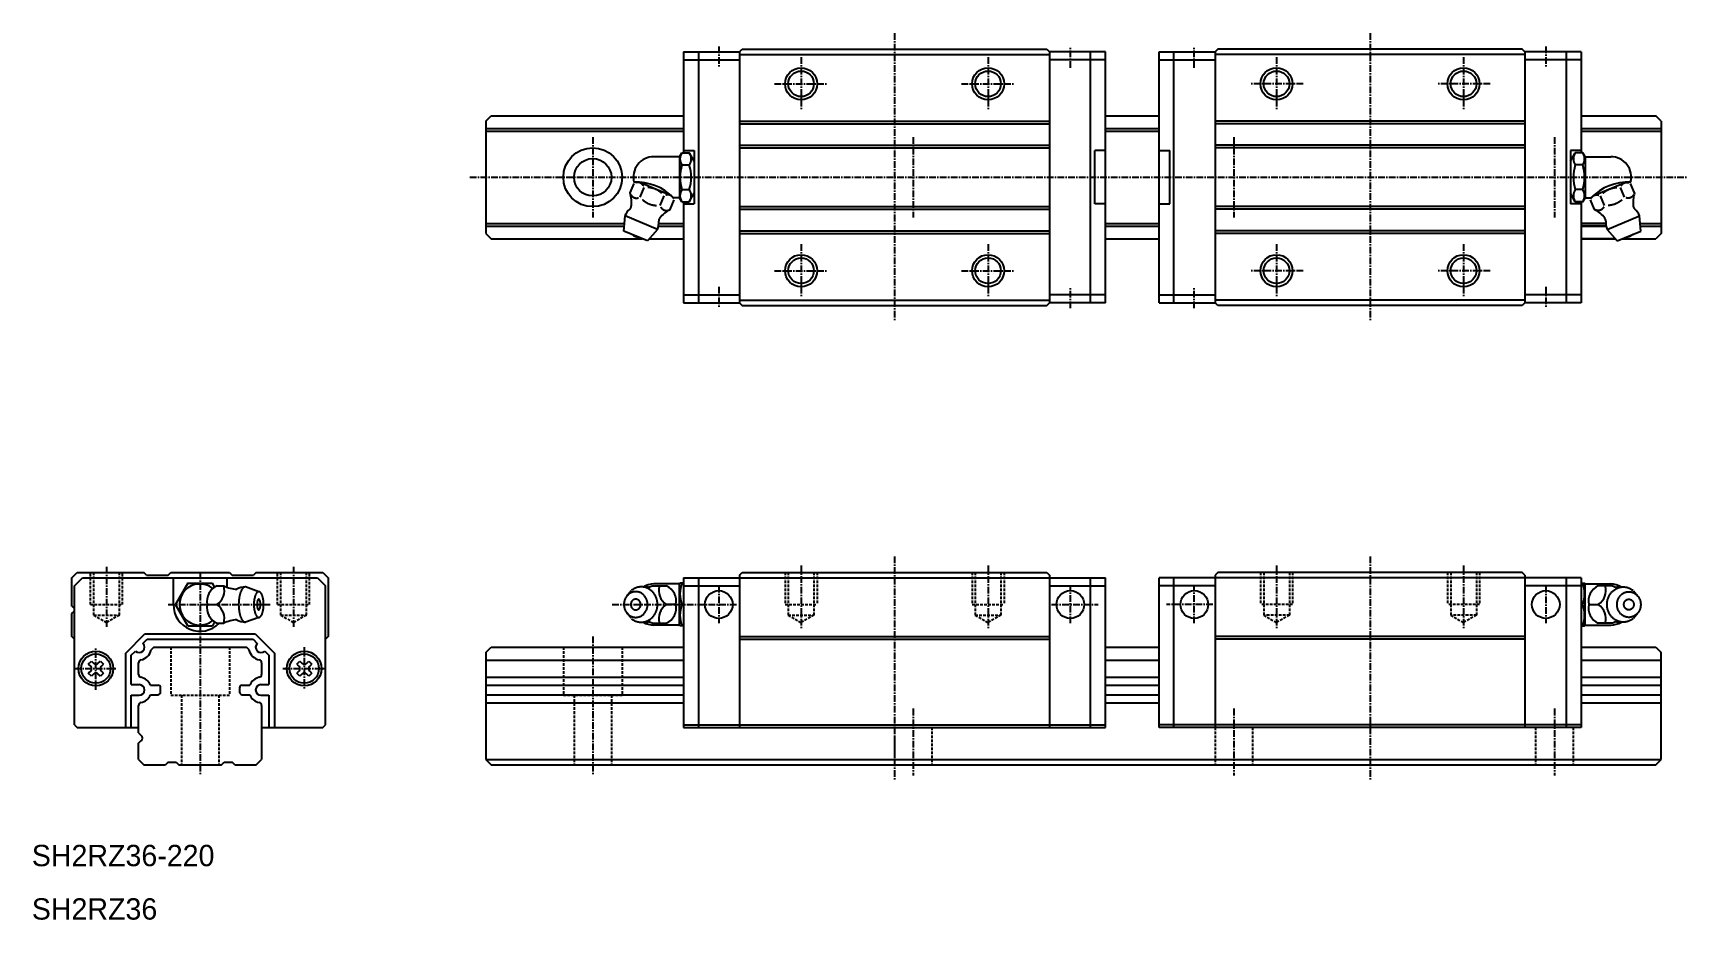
# Model space of a CAD drawing. Extents: x 10 to 320, y 10 to 176.
import ezdxf

# ---------------------------------------------------------------- set-up
doc = ezdxf.new("R2010")
doc.units = 0
doc.linetypes.add('CENTER', pattern=[2, 1.25, -0.25, 0.25, -0.25])
doc.linetypes.add('DASHED', pattern=[0.75, 0.5, -0.25])
doc.layers.get('0').update_dxf_attribs({"linetype": 'CONTINUOUS'})
doc.layers.add('CENTER', color=1, linetype='CENTER')

msp = doc.modelspace()

# ---------------------------------------------------------------- texts
at = {"color": 7, "linetype": 'CONTINUOUS'}
for s, p in [('SH2RZ36-220', (10, 20)), ('SH2RZ36', (10, 10))]:
    msp.add_text(s, height=4, dxfattribs=at).set_placement(p)

# ---------------------------------------------------------------- linework, layer by layer
at = {"color": 7, "linetype": 'CONTINUOUS'}
for p, q in [((132, 172.5), (132, 153.6)), ((132, 172.5), (142.5, 172.5)), ((132, 171), (142.5, 171)), ((134.8, 172.5), (134.8, 125.5)), ((142.5, 172.5), (143, 173)), ((142.5, 172.5), (142.5, 125.5)), ((142.5, 172), (200.5, 172)), ((143, 173), (200, 173)), ((200, 173), (200.5, 172.5)), ((200.5, 172.5), (200.5, 125.5)), ((211, 172.5), (200.5, 172.5)), ((211, 171), (200.5, 171)), ((208.2, 125.5), (208.2, 172.5)), ((211, 125.5), (211, 172.5)), ((221, 125.5), (221, 172.5)), ((221, 172.5), (231.5, 172.5)), ((221, 171), (231.5, 171)), ((223.8, 125.5), (223.8, 172.5)), ((232, 173), (231.5, 172.5)), ((231.5, 172.5), (231.5, 125.5)), ((289.5, 172), (231.5, 172)), ((289, 173), (232, 173)), ((289.5, 172.5), (289, 173)), ((289.5, 172.5), (289.5, 125.5)), ((300, 172.5), (289.5, 172.5)), ((300, 171), (289.5, 171)), ((297.2, 172.5), (297.2, 125.5)), ((300, 172.5), (300, 153.6)), ((95, 159.5), (96, 160.5)), ((95, 159.5), (95, 138.5)), ((95, 158.16), (132, 158.16)), ((96, 160.5), (132, 160.5)), ((142.5, 159.5), (200.5, 159.5)), ((142.5, 159), (200.5, 159)), ((211, 160.5), (221, 160.5)), ((211, 158.16), (221, 158.16)), ((289.5, 159.5), (231.5, 159.5)), ((289.5, 159), (231.5, 159)), ((300, 160.5), (314, 160.5)), ((300, 158.16), (315, 158.16)), ((315, 159.5), (314, 160.5)), ((315, 159.5), (315, 138.5)), ((95, 157.66), (132, 157.66)), ((142.5, 155), (200.5, 155)), ((211, 157.66), (221, 157.66)), ((289.5, 155), (231.5, 155)), ((300, 157.66), (315, 157.66)), ((131.24, 152.85), (126.45, 152.85)), ((131.24, 152.85), (131.68, 153.6)), ((131.24, 152.85), (131.24, 145.15)), ((131.68, 153.6), (133.08, 153.6)), ((132, 154), (134, 154)), ((134, 152), (133.08, 153.6)), ((134, 154), (134, 144)), ((142.5, 154.5), (200.5, 154.5)), ((209, 144), (209, 154)), ((211, 154), (209, 154)), ((221, 154), (223, 154)), ((223, 144), (223, 154)), ((289.5, 154.5), (231.5, 154.5)), ((298, 154), (298, 144)), ((300, 154), (298, 154)), ((298, 152), (298.92, 153.6)), ((300.32, 153.6), (298.92, 153.6)), ((300.76, 152.85), (300.32, 153.6)), ((300.76, 152.85), (300.76, 145.15)), ((300.76, 152.85), (305.55, 152.85)), ((131.68, 151.3), (133.08, 151.3)), ((300.32, 151.3), (298.92, 151.3)), ((122, 146.06), (122.74, 147.86)), ((129.77, 145.52), (123.6, 148.07)), ((123.87, 145.29), (124.61, 147.08)), ((131.68, 146.7), (133.08, 146.7)), ((133.08, 144.4), (134, 146)), ((298.92, 144.4), (298, 146)), ((300.32, 146.7), (298.92, 146.7)), ((302.23, 145.52), (308.4, 148.07)), ((308.13, 145.29), (307.39, 147.08)), ((310, 146.06), (309.26, 147.86)), ((127.61, 143.74), (128.36, 145.53)), ((129.48, 142.96), (130.23, 144.76)), ((131.24, 145.15), (130.15, 145.15)), ((131.68, 144.4), (131.24, 145.15)), ((131.68, 144.4), (133.08, 144.4)), ((132, 144.4), (132, 125.5)), ((132, 144), (134, 144)), ((142.5, 143.5), (200.5, 143.5)), ((142.5, 143), (200.5, 143)), ((211, 144), (209, 144)), ((221, 144), (223, 144)), ((289.5, 143.5), (231.5, 143.5)), ((289.5, 143), (231.5, 143)), ((300, 144), (298, 144)), ((300.32, 144.4), (298.92, 144.4)), ((300, 144.4), (300, 125.5)), ((300.32, 144.4), (300.76, 145.15)), ((300.76, 145.15), (301.85, 145.15)), ((302.52, 142.96), (301.77, 144.76)), ((304.39, 143.74), (303.64, 145.53)), ((95, 140.34), (120.93, 140.34)), ((95, 139.84), (120.9, 139.84)), ((120.83, 138.94), (121.04, 141.78)), ((127.13, 139.25), (121.04, 141.78)), ((127.32, 139.84), (132, 139.84)), ((127.38, 140.34), (132, 140.34)), ((211, 140.34), (221, 140.34)), ((211, 139.84), (221, 139.84)), ((304.62, 140.34), (300, 140.34)), ((300, 140.34), (304.62, 140.34)), ((304.68, 139.84), (300, 139.84)), ((300, 139.84), (304.68, 139.84)), ((304.87, 139.25), (310.96, 141.78)), ((311.17, 138.94), (310.96, 141.78)), ((311.07, 140.34), (315, 140.34)), ((311.1, 139.84), (315, 139.84)), ((95, 138.5), (96, 137.5)), ((96, 137.5), (124.31, 137.5)), ((125.27, 137.1), (120.83, 138.94)), ((127.13, 139.25), (125.27, 137.1)), ((125.62, 137.5), (132, 137.5)), ((142.5, 139), (200.5, 139)), ((142.5, 138.5), (200.5, 138.5)), ((211, 137.5), (221, 137.5)), ((289.5, 139), (231.5, 139)), ((289.5, 138.5), (231.5, 138.5)), ((306.38, 137.5), (300, 137.5)), ((300, 137.5), (306.38, 137.5)), ((304.87, 139.25), (306.73, 137.1)), ((306.73, 137.1), (311.17, 138.94)), ((307.69, 137.5), (314, 137.5)), ((315, 138.5), (314, 137.5)), ((132, 127), (142.5, 127)), ((132, 125.5), (142.5, 125.5)), ((142.5, 126), (200.5, 126)), ((142.5, 125.5), (143, 125)), ((143, 125), (200, 125)), ((200, 125), (200.5, 125.5)), ((211, 127), (200.5, 127)), ((211, 125.5), (200.5, 125.5)), ((221, 127), (231.5, 127)), ((221, 125.5), (231.5, 125.5)), ((289.5, 126), (231.5, 126)), ((232, 125), (231.5, 125.5)), ((289, 125), (232, 125)), ((289.5, 125.5), (289, 125)), ((300, 127), (289.5, 127)), ((300, 125.5), (289.5, 125.5)), ((17.5, 74), (18.5, 75)), ((18.5, 75), (31, 75)), ((31.5, 74.5), (31, 75)), ((31.5, 74.5), (35.5, 74.5)), ((35.5, 74.5), (36, 75)), ((36, 75), (47, 75)), ((47, 75), (47.5, 74.5)), ((47.5, 74.5), (51.5, 74.5)), ((52, 75), (51.5, 74.5)), ((52, 75), (64.5, 75)), ((64.5, 75), (65.5, 74)), ((142.5, 74.5), (143, 75)), ((142.5, 74.5), (142.5, 46)), ((143, 75), (200, 75)), ((200, 75), (200.5, 74.5)), ((200.5, 74.5), (200.5, 46)), ((232, 75), (231.5, 74.5)), ((231.5, 74.5), (231.5, 46)), ((289, 75), (232, 75)), ((289.5, 74.5), (289, 75)), ((289.5, 74.5), (289.5, 46)), ((17.5, 68.71), (17.5, 74)), ((18, 72.5), (19.5, 74)), ((18, 46.5), (18, 72.5)), ((19.5, 74), (63.5, 74)), ((36.5, 69), (36.5, 74)), ((39.19, 73), (36.88, 69)), ((39.19, 73), (41.5, 73)), ((41.5, 73), (43.81, 73)), ((44.22, 72.29), (43.81, 73)), ((44.65, 72.51), (45.92, 72.51)), ((46.5, 74), (46.5, 72.25)), ((52.48, 71.4), (49.99, 72.3)), ((63.5, 74), (65, 72.5)), ((65, 46.5), (65, 72.5)), ((65.5, 74), (65.5, 63)), ((122.18, 71.58), (121.38, 70.57)), ((126.1, 72.51), (128.78, 72.51)), ((131.24, 72.85), (126.45, 72.85)), ((131.24, 72.85), (131.33, 73)), ((131.24, 65.15), (131.24, 72.85)), ((132, 73), (131.33, 73)), ((132, 74), (132, 46)), ((132, 74), (142.5, 74)), ((132, 72.5), (142.5, 72.5)), ((134.8, 74), (134.8, 46)), ((142.5, 74), (200.5, 74)), ((200.5, 74), (211, 74)), ((200.5, 72.5), (211, 72.5)), ((208.2, 46), (208.2, 74)), ((211, 46), (211, 74)), ((221, 46), (221, 74)), ((231.5, 74), (221, 74)), ((231.5, 72.5), (221, 72.5)), ((223.8, 46), (223.8, 74)), ((289.5, 74), (231.5, 74)), ((300, 74), (289.5, 74)), ((300, 72.5), (289.5, 72.5)), ((297.2, 74), (297.2, 46)), ((300, 74), (300, 46)), ((300, 73), (300.67, 73)), ((300.76, 72.85), (300.67, 73)), ((300.76, 65.15), (300.76, 72.85)), ((300.76, 72.85), (305.55, 72.85)), ((305.9, 72.51), (303.22, 72.51)), ((309.82, 71.58), (310.62, 70.57)), ((17.5, 68.71), (17.85, 68.35)), ((39.19, 65), (36.88, 69)), ((42.85, 69), (44.65, 69)), ((130.57, 69), (128.78, 69)), ((131.68, 69), (132, 69)), ((300.32, 69), (300, 69)), ((301.43, 69), (303.22, 69)), ((17.5, 67.29), (17.85, 67.65)), ((17.5, 63), (17.5, 67.29)), ((44.23, 65.73), (43.81, 65)), ((44.65, 65.49), (45.92, 65.49)), ((52.48, 66.6), (49.99, 65.7)), ((122.18, 66.42), (121.38, 67.43)), ((126.1, 65.49), (128.78, 65.49)), ((131.24, 65.15), (126.45, 65.15)), ((131.33, 65), (131.24, 65.15)), ((300.67, 65), (300.76, 65.15)), ((300.76, 65.15), (305.55, 65.15)), ((305.9, 65.49), (303.22, 65.49)), ((309.82, 66.42), (310.62, 67.43)), ((18, 62.5), (17.5, 63)), ((27.6, 59.91), (31.18, 63.49)), ((30.81, 61.71), (31.59, 62.49)), ((31.18, 63.49), (51.82, 63.49)), ((31.59, 62.49), (51.41, 62.49)), ((39.19, 65), (41.5, 65)), ((41.5, 65), (43.81, 65)), ((51.41, 62.49), (52.19, 61.71)), ((51.82, 63.49), (55.4, 59.91)), ((65.5, 63), (65, 62.5)), ((132, 65), (131.33, 65)), ((142.5, 63), (200.5, 63)), ((142.5, 62.5), (200.5, 62.5)), ((289.5, 63), (231.5, 63)), ((289.5, 62.5), (231.5, 62.5)), ((300, 65), (300.67, 65)), ((27.6, 46), (27.6, 59.91)), ((28.6, 59.5), (29.39, 60.29)), ((28.6, 54), (28.6, 59.5)), ((32.84, 61), (32.34, 60.5)), ((32.84, 61), (50.16, 61)), ((50.66, 60.5), (50.16, 61)), ((53.61, 60.29), (54.4, 59.5)), ((54.4, 59.5), (54.4, 54)), ((55.4, 59.91), (55.4, 46)), ((95, 60), (96, 61)), ((95, 60), (95, 40)), ((96, 61), (132, 61)), ((211, 61), (221, 61)), ((300, 61), (314, 61)), ((314, 61), (315, 60)), ((315, 40), (315, 60)), ((20.58, 57.84), (21.16, 58.42)), ((20.58, 57.84), (21.03, 57.39)), ((21.03, 56.61), (20.58, 56.16)), ((21.16, 55.58), (20.58, 56.16)), ((21.16, 58.42), (21.61, 57.97)), ((21.61, 56.03), (21.16, 55.58)), ((22.39, 57.97), (22.84, 58.42)), ((22.84, 55.58), (22.39, 56.03)), ((22.84, 58.42), (23.42, 57.84)), ((23.42, 56.16), (22.84, 55.58)), ((22.97, 57.39), (23.42, 57.84)), ((23.42, 56.16), (22.97, 56.61)), ((30, 55.9), (30, 58.1)), ((53, 58.1), (53, 55.9)), ((59.58, 57.84), (60.16, 58.42)), ((59.58, 57.84), (60.03, 57.39)), ((60.03, 56.61), (59.58, 56.16)), ((60.16, 55.58), (59.58, 56.16)), ((60.16, 58.42), (60.61, 57.97)), ((60.61, 56.03), (60.16, 55.58)), ((61.39, 57.97), (61.84, 58.42)), ((61.84, 55.58), (61.39, 56.03)), ((61.84, 58.42), (62.42, 57.84)), ((62.42, 56.16), (61.84, 55.58)), ((61.97, 57.39), (62.42, 57.84)), ((62.42, 56.16), (61.97, 56.61)), ((95, 58.59), (132, 58.59)), ((211, 58.59), (221, 58.59)), ((300, 58.59), (315, 58.59)), ((28.6, 54), (30.1, 54)), ((32.21, 53.9), (33.6, 53.9)), ((34.1, 52.6), (34.1, 53.4)), ((48.9, 53.4), (48.9, 52.6)), ((49.4, 53.9), (50.79, 53.9)), ((52.9, 54), (54.4, 54)), ((95, 55.41), (132, 55.41)), ((95, 53.9), (132, 53.9)), ((211, 55.41), (221, 55.41)), ((211, 53.9), (221, 53.9)), ((300, 55.41), (315, 55.41)), ((300, 53.9), (315, 53.9)), ((28.6, 52), (30.1, 52)), ((28.6, 46), (28.6, 52)), ((30, 44.99), (30, 50.1)), ((32.21, 52.1), (33.6, 52.1)), ((49.4, 52.1), (50.79, 52.1)), ((52.9, 52), (54.4, 52)), ((53, 50.1), (53, 40)), ((54.4, 52), (54.4, 46)), ((95, 52.1), (132, 52.1)), ((95, 50.59), (132, 50.59)), ((211, 52.1), (221, 52.1)), ((211, 50.59), (221, 50.59)), ((300, 52.1), (315, 52.1)), ((300, 50.59), (315, 50.59)), ((18, 46.5), (18.5, 46)), ((64.5, 46), (65, 46.5)), ((132, 46.5), (142.5, 46.5)), ((142.5, 46.5), (200.5, 46.5)), ((200.5, 46.5), (211, 46.5)), ((231.5, 46.5), (221, 46.5)), ((289.5, 46.5), (231.5, 46.5)), ((300, 46.5), (289.5, 46.5)), ((18.5, 46), (30, 46)), ((30, 44.99), (30.49, 44.49)), ((30, 43.01), (30.49, 43.51)), ((53, 46), (64.5, 46)), ((132, 46), (142.5, 46)), ((142.5, 46), (200.5, 46)), ((200.5, 46), (211, 46)), ((231.5, 46), (221, 46)), ((289.5, 46), (231.5, 46)), ((300, 46), (289.5, 46)), ((30, 40), (30, 43.01)), ((30, 40), (31, 39)), ((31, 39), (35, 39)), ((35.5, 39.5), (35, 39)), ((35.5, 39.5), (37, 39.5)), ((37, 39.5), (37.5, 39)), ((37.5, 39), (45.5, 39)), ((45.5, 39), (46, 39.5)), ((46, 39.5), (47.5, 39.5)), ((48, 39), (47.5, 39.5)), ((48, 39), (52, 39)), ((52, 39), (53, 40)), ((95, 40), (96, 39)), ((95, 40), (315, 40)), ((96, 39), (314, 39)), ((314, 39), (315, 40))]:
    msp.add_line(p, q, dxfattribs=at)
at = {"color": 3, "linetype": 'DASHED'}
for p, q in [((21, 69), (21, 75)), ((21.6, 67), (21.6, 75)), ((26.4, 67), (26.4, 75)), ((27, 69), (27, 75)), ((56, 69), (56, 75)), ((56.6, 67), (56.6, 75)), ((61.4, 67), (61.4, 75)), ((62, 69), (62, 75)), ((151, 75), (151, 69)), ((151.6, 75), (151.6, 67)), ((156.4, 75), (156.4, 67)), ((157, 75), (157, 69)), ((186, 75), (186, 69)), ((186.6, 75), (186.6, 67)), ((191.4, 75), (191.4, 67)), ((192, 75), (192, 69)), ((240, 75), (240, 69)), ((240.6, 75), (240.6, 67)), ((245.4, 75), (245.4, 67)), ((246, 75), (246, 69)), ((275, 75), (275, 69)), ((275.6, 75), (275.6, 67)), ((280.4, 75), (280.4, 67)), ((281, 75), (281, 69)), ((21, 69), (27, 69)), ((56, 69), (62, 69)), ((151, 69), (157, 69)), ((186, 69), (192, 69)), ((246, 69), (240, 69)), ((281, 69), (275, 69)), ((21.6, 67), (24, 65.61)), ((21.6, 67), (26.4, 67)), ((26.4, 67), (24, 65.61)), ((56.6, 67), (59, 65.61)), ((56.6, 67), (61.4, 67)), ((61.4, 67), (59, 65.61)), ((151.6, 67), (154, 65.61)), ((151.6, 67), (156.4, 67)), ((156.4, 67), (154, 65.61)), ((186.6, 67), (189, 65.61)), ((186.6, 67), (191.4, 67)), ((191.4, 67), (189, 65.61)), ((240.6, 67), (243, 65.61)), ((245.4, 67), (240.6, 67)), ((245.4, 67), (243, 65.61)), ((275.6, 67), (278, 65.61)), ((280.4, 67), (275.6, 67)), ((280.4, 67), (278, 65.61)), ((36, 61), (36, 52)), ((47, 61), (47, 52)), ((109.5, 61), (109.5, 52)), ((120.5, 61), (120.5, 52)), ((36, 52), (47, 52)), ((38, 52), (38, 39)), ((45, 52), (45, 39)), ((109.5, 52), (120.5, 52)), ((111.5, 52), (111.5, 39)), ((118.5, 52), (118.5, 39)), ((171.5, 46), (171.5, 39)), ((178.5, 46), (178.5, 39)), ((231.5, 46), (231.5, 39)), ((238.5, 46), (238.5, 39)), ((291.5, 46), (291.5, 39)), ((298.5, 46), (298.5, 39))]:
    msp.add_line(p, q, dxfattribs=at)
at = {"color": 7, "linetype": 'CONTINUOUS'}
for points in [[(122.14, 145.74, 0), (122.14, 145.73, 0), (122.15, 145.72, 0), (122.16, 145.7, 0), (122.17, 145.69, 0), (122.17, 145.68, 0), (122.18, 145.67, 0), (122.19, 145.66, 0), (122.19, 145.65, 0), (122.2, 145.63, 0), (122.21, 145.62, 0), (122.22, 145.61, 0), (122.22, 145.6, 0), (122.23, 145.59, 0), (122.24, 145.58, 0), (122.25, 145.57, 0), (122.26, 145.56, 0), (122.27, 145.55, 0), (122.27, 145.54, 0), (122.28, 145.53, 0), (122.29, 145.52, 0), (122.3, 145.51, 0), (122.31, 145.5, 0), (122.32, 145.49, 0), (122.32, 145.48, 0), (122.33, 145.47, 0), (122.34, 145.46, 0), (122.35, 145.45, 0), (122.36, 145.44, 0), (122.37, 145.43, 0), (122.38, 145.42, 0), (122.39, 145.41, 0), (122.4, 145.4, 0), (122.41, 145.4, 0), (122.42, 145.39, 0), (122.43, 145.38, 0), (122.44, 145.37, 0), (122.45, 145.36, 0), (122.46, 145.35, 0), (122.46, 145.34, 0), (122.47, 145.34, 0), (122.48, 145.33, 0), (122.49, 145.32, 0), (122.51, 145.31, 0), (122.52, 145.31, 0), (122.53, 145.3, 0), (122.54, 145.29, 0), (122.55, 145.29, 0), (122.56, 145.28, 0), (122.57, 145.27, 0), (122.58, 145.27, 0), (122.59, 145.26, 0), (122.6, 145.25, 0), (122.61, 145.25, 0), (122.62, 145.24, 0), (122.63, 145.24, 0), (122.64, 145.23, 0), (122.65, 145.22, 0), (122.66, 145.22, 0), (122.68, 145.21, 0), (122.69, 145.21, 0), (122.7, 145.2, 0), (122.71, 145.2, 0), (122.72, 145.19, 0), (122.73, 145.19, 0), (122.74, 145.18, 0), (122.76, 145.18, 0), (122.77, 145.17, 0), (122.78, 145.17, 0), (122.79, 145.16, 0), (122.8, 145.16, 0), (122.81, 145.16, 0), (122.83, 145.15, 0), (122.84, 145.15, 0), (122.85, 145.15, 0), (122.86, 145.14, 0), (122.87, 145.14, 0), (122.89, 145.14, 0), (122.9, 145.13, 0), (122.91, 145.13, 0), (122.92, 145.13, 0), (122.93, 145.12, 0), (122.95, 145.12, 0), (122.96, 145.12, 0), (122.97, 145.12, 0), (122.98, 145.12, 0), (123, 145.12, 0), (123.01, 145.11, 0), (123.02, 145.11, 0), (123.03, 145.11, 0), (123.05, 145.11, 0), (123.06, 145.11, 0), (123.07, 145.11, 0), (123.08, 145.1, 0), (123.1, 145.1, 0), (123.11, 145.1, 0), (123.12, 145.1, 0), (123.13, 145.1, 0), (123.15, 145.1, 0), (123.16, 145.1, 0), (123.17, 145.1, 0), (123.19, 145.1, 0), (123.2, 145.1, 0), (123.21, 145.1, 0), (123.23, 145.1, 0), (123.24, 145.1, 0), (123.25, 145.1, 0), (123.26, 145.11, 0), (123.28, 145.11, 0), (123.29, 145.11, 0), (123.31, 145.11, 0), (123.32, 145.11, 0), (123.33, 145.11, 0), (123.34, 145.12, 0), (123.36, 145.12, 0), (123.37, 145.12, 0), (123.38, 145.12, 0), (123.4, 145.12, 0), (123.41, 145.12, 0), (123.42, 145.13, 0), (123.44, 145.13, 0), (123.45, 145.13, 0), (123.46, 145.14, 0), (123.48, 145.14, 0), (123.49, 145.14, 0), (123.5, 145.15, 0), (123.52, 145.15, 0), (123.53, 145.15, 0), (123.54, 145.16, 0)], [(124.48, 147.41, 0), (124.47, 147.42, 0), (124.46, 147.43, 0), (124.45, 147.44, 0), (124.45, 147.45, 0), (124.44, 147.47, 0), (124.43, 147.48, 0), (124.43, 147.49, 0), (124.42, 147.5, 0), (124.41, 147.51, 0), (124.4, 147.52, 0), (124.4, 147.53, 0), (124.39, 147.54, 0), (124.38, 147.56, 0), (124.37, 147.57, 0), (124.36, 147.58, 0), (124.36, 147.59, 0), (124.35, 147.6, 0), (124.34, 147.61, 0), (124.33, 147.62, 0), (124.32, 147.63, 0), (124.31, 147.64, 0), (124.31, 147.65, 0), (124.3, 147.66, 0), (124.29, 147.67, 0), (124.28, 147.68, 0), (124.27, 147.69, 0), (124.26, 147.7, 0), (124.25, 147.71, 0), (124.24, 147.72, 0), (124.23, 147.72, 0), (124.22, 147.73, 0), (124.22, 147.74, 0), (124.21, 147.75, 0), (124.2, 147.76, 0), (124.19, 147.77, 0), (124.18, 147.78, 0), (124.17, 147.78, 0), (124.16, 147.79, 0), (124.15, 147.8, 0), (124.14, 147.81, 0), (124.13, 147.82, 0), (124.12, 147.82, 0), (124.11, 147.83, 0), (124.1, 147.84, 0), (124.09, 147.85, 0), (124.08, 147.85, 0), (124.07, 147.86, 0), (124.06, 147.87, 0), (124.05, 147.87, 0), (124.03, 147.88, 0), (124.03, 147.89, 0), (124.01, 147.89, 0), (124, 147.9, 0), (123.99, 147.9, 0), (123.98, 147.91, 0), (123.97, 147.92, 0), (123.96, 147.92, 0), (123.95, 147.93, 0), (123.94, 147.93, 0), (123.93, 147.94, 0), (123.91, 147.94, 0), (123.9, 147.95, 0), (123.89, 147.95, 0), (123.88, 147.96, 0), (123.87, 147.96, 0), (123.86, 147.97, 0), (123.85, 147.97, 0), (123.83, 147.98, 0), (123.82, 147.98, 0), (123.81, 147.99, 0), (123.8, 147.99, 0), (123.79, 147.99, 0), (123.78, 148, 0), (123.76, 148, 0), (123.75, 148, 0), (123.74, 148.01, 0), (123.73, 148.01, 0), (123.72, 148.01, 0), (123.7, 148.01, 0), (123.69, 148.02, 0), (123.68, 148.02, 0), (123.67, 148.02, 0), (123.65, 148.03, 0), (123.64, 148.03, 0), (123.63, 148.03, 0), (123.62, 148.03, 0), (123.6, 148.03, 0), (123.59, 148.03, 0), (123.58, 148.04, 0), (123.57, 148.04, 0), (123.56, 148.04, 0), (123.54, 148.04, 0), (123.53, 148.04, 0), (123.52, 148.04, 0), (123.5, 148.04, 0), (123.49, 148.04, 0), (123.48, 148.04, 0), (123.46, 148.04, 0), (123.45, 148.04, 0), (123.44, 148.04, 0), (123.43, 148.04, 0), (123.41, 148.04, 0), (123.4, 148.04, 0), (123.39, 148.04, 0), (123.38, 148.04, 0), (123.36, 148.04, 0), (123.35, 148.04, 0), (123.33, 148.04, 0), (123.32, 148.04, 0), (123.31, 148.04, 0), (123.3, 148.03, 0), (123.28, 148.03, 0), (123.27, 148.03, 0), (123.26, 148.03, 0), (123.24, 148.03, 0), (123.23, 148.03, 0), (123.22, 148.02, 0), (123.2, 148.02, 0), (123.19, 148.02, 0), (123.18, 148.01, 0), (123.16, 148.01, 0), (123.15, 148.01, 0), (123.14, 148.01, 0), (123.12, 148, 0), (123.11, 148, 0), (123.1, 148, 0), (123.08, 147.99, 0), (123.07, 147.99, 0)], [(127.88, 146.03, 0), (127.86, 146.05, 0), (127.85, 146.06, 0), (127.83, 146.08, 0), (127.81, 146.09, 0), (127.8, 146.11, 0), (127.78, 146.12, 0), (127.76, 146.14, 0), (127.74, 146.15, 0), (127.73, 146.17, 0), (127.71, 146.18, 0), (127.69, 146.2, 0), (127.67, 146.21, 0), (127.66, 146.22, 0), (127.64, 146.24, 0), (127.62, 146.25, 0), (127.6, 146.27, 0), (127.59, 146.28, 0), (127.57, 146.29, 0), (127.55, 146.31, 0), (127.53, 146.32, 0), (127.51, 146.33, 0), (127.5, 146.35, 0), (127.48, 146.36, 0), (127.46, 146.37, 0), (127.44, 146.38, 0), (127.42, 146.4, 0), (127.4, 146.41, 0), (127.39, 146.42, 0), (127.37, 146.43, 0), (127.35, 146.45, 0), (127.33, 146.46, 0), (127.31, 146.47, 0), (127.29, 146.48, 0), (127.28, 146.49, 0), (127.26, 146.51, 0), (127.24, 146.52, 0), (127.22, 146.53, 0), (127.2, 146.54, 0), (127.18, 146.55, 0), (127.16, 146.56, 0), (127.14, 146.57, 0), (127.12, 146.58, 0), (127.1, 146.59, 0), (127.08, 146.61, 0), (127.06, 146.62, 0), (127.04, 146.63, 0), (127.03, 146.64, 0), (127.01, 146.65, 0), (126.99, 146.66, 0), (126.97, 146.67, 0), (126.95, 146.68, 0), (126.93, 146.69, 0), (126.91, 146.7, 0), (126.89, 146.71, 0), (126.87, 146.72, 0), (126.85, 146.72, 0), (126.83, 146.74, 0), (126.81, 146.74, 0), (126.79, 146.75, 0), (126.77, 146.76, 0), (126.75, 146.77, 0), (126.73, 146.78, 0), (126.71, 146.79, 0), (126.69, 146.8, 0), (126.67, 146.81, 0), (126.65, 146.81, 0), (126.63, 146.82, 0), (126.6, 146.83, 0), (126.58, 146.84, 0), (126.56, 146.84, 0), (126.54, 146.85, 0), (126.52, 146.86, 0), (126.5, 146.87, 0), (126.48, 146.88, 0), (126.46, 146.88, 0), (126.44, 146.89, 0), (126.42, 146.9, 0), (126.4, 146.9, 0), (126.38, 146.91, 0), (126.36, 146.92, 0), (126.33, 146.92, 0), (126.31, 146.93, 0), (126.29, 146.94, 0), (126.27, 146.94, 0), (126.25, 146.95, 0), (126.23, 146.95, 0), (126.21, 146.96, 0), (126.19, 146.97, 0), (126.16, 146.97, 0), (126.14, 146.98, 0), (126.12, 146.98, 0), (126.1, 146.99, 0), (126.08, 146.99, 0), (126.06, 147, 0), (126.04, 147, 0), (126.01, 147.01, 0), (125.99, 147.01, 0), (125.97, 147.02, 0), (125.95, 147.02, 0), (125.93, 147.03, 0), (125.91, 147.03, 0), (125.88, 147.03, 0), (125.86, 147.04, 0), (125.84, 147.04, 0), (125.82, 147.05, 0), (125.8, 147.05, 0), (125.77, 147.05, 0), (125.75, 147.06, 0), (125.73, 147.06, 0), (125.71, 147.06, 0), (125.69, 147.07, 0), (125.66, 147.07, 0), (125.64, 147.07, 0), (125.62, 147.07, 0), (125.6, 147.08, 0), (125.57, 147.08, 0), (125.55, 147.08, 0), (125.53, 147.09, 0), (125.51, 147.09, 0), (125.48, 147.09, 0), (125.46, 147.09, 0), (125.44, 147.09, 0), (125.42, 147.09, 0), (125.39, 147.1, 0), (125.37, 147.1, 0), (125.35, 147.1, 0), (125.33, 147.1, 0), (125.3, 147.1, 0)], [(130.09, 145.08, 0), (130.08, 145.09, 0), (130.07, 145.11, 0), (130.07, 145.12, 0), (130.06, 145.13, 0), (130.05, 145.14, 0), (130.05, 145.15, 0), (130.04, 145.16, 0), (130.03, 145.18, 0), (130.02, 145.19, 0), (130.02, 145.2, 0), (130.01, 145.21, 0), (130, 145.22, 0), (129.99, 145.23, 0), (129.99, 145.24, 0), (129.98, 145.25, 0), (129.97, 145.26, 0), (129.96, 145.27, 0), (129.95, 145.28, 0), (129.94, 145.29, 0), (129.94, 145.31, 0), (129.93, 145.31, 0), (129.92, 145.32, 0), (129.91, 145.33, 0), (129.9, 145.34, 0), (129.89, 145.35, 0), (129.88, 145.36, 0), (129.87, 145.37, 0), (129.87, 145.38, 0), (129.86, 145.39, 0), (129.85, 145.4, 0), (129.84, 145.41, 0), (129.83, 145.42, 0), (129.82, 145.43, 0), (129.81, 145.43, 0), (129.8, 145.44, 0), (129.79, 145.45, 0), (129.78, 145.46, 0), (129.77, 145.47, 0), (129.76, 145.48, 0), (129.75, 145.48, 0), (129.74, 145.49, 0), (129.73, 145.5, 0), (129.72, 145.51, 0), (129.71, 145.51, 0), (129.7, 145.52, 0), (129.69, 145.53, 0), (129.68, 145.53, 0), (129.67, 145.54, 0), (129.66, 145.55, 0), (129.65, 145.56, 0), (129.64, 145.56, 0), (129.63, 145.57, 0), (129.62, 145.57, 0), (129.6, 145.58, 0), (129.59, 145.59, 0), (129.58, 145.59, 0), (129.57, 145.6, 0), (129.56, 145.6, 0), (129.55, 145.61, 0), (129.54, 145.61, 0), (129.53, 145.62, 0), (129.52, 145.62, 0), (129.5, 145.63, 0), (129.49, 145.63, 0), (129.48, 145.64, 0), (129.47, 145.64, 0), (129.46, 145.65, 0), (129.45, 145.65, 0), (129.44, 145.66, 0), (129.42, 145.66, 0), (129.41, 145.66, 0), (129.4, 145.67, 0), (129.39, 145.67, 0), (129.38, 145.68, 0), (129.36, 145.68, 0), (129.35, 145.68, 0), (129.34, 145.68, 0), (129.33, 145.69, 0), (129.32, 145.69, 0), (129.3, 145.69, 0), (129.29, 145.69, 0), (129.28, 145.7, 0), (129.27, 145.7, 0), (129.25, 145.7, 0), (129.24, 145.7, 0), (129.23, 145.71, 0), (129.22, 145.71, 0), (129.21, 145.71, 0), (129.19, 145.71, 0), (129.18, 145.71, 0), (129.17, 145.71, 0), (129.15, 145.72, 0), (129.14, 145.72, 0), (129.13, 145.72, 0), (129.12, 145.72, 0), (129.1, 145.72, 0), (129.09, 145.72, 0), (129.08, 145.72, 0), (129.06, 145.72, 0), (129.05, 145.72, 0), (129.04, 145.72, 0), (129.03, 145.72, 0), (129.01, 145.72, 0), (129, 145.72, 0), (128.99, 145.72, 0), (128.97, 145.72, 0), (128.96, 145.72, 0), (128.95, 145.71, 0), (128.93, 145.71, 0), (128.92, 145.71, 0), (128.91, 145.71, 0), (128.9, 145.71, 0), (128.88, 145.71, 0), (128.87, 145.7, 0), (128.86, 145.7, 0), (128.84, 145.7, 0), (128.83, 145.7, 0), (128.82, 145.69, 0), (128.8, 145.69, 0), (128.79, 145.69, 0), (128.78, 145.69, 0), (128.76, 145.68, 0), (128.75, 145.68, 0), (128.74, 145.68, 0), (128.72, 145.68, 0), (128.71, 145.67, 0), (128.69, 145.67, 0), (128.68, 145.66, 0)], [(301.91, 145.08, 0), (301.92, 145.09, 0), (301.92, 145.11, 0), (301.93, 145.12, 0), (301.94, 145.13, 0), (301.95, 145.14, 0), (301.95, 145.15, 0), (301.96, 145.16, 0), (301.97, 145.18, 0), (301.98, 145.19, 0), (301.98, 145.2, 0), (301.99, 145.21, 0), (302, 145.22, 0), (302.01, 145.23, 0), (302.01, 145.24, 0), (302.02, 145.25, 0), (302.03, 145.26, 0), (302.04, 145.27, 0), (302.05, 145.28, 0), (302.06, 145.29, 0), (302.06, 145.31, 0), (302.07, 145.31, 0), (302.08, 145.32, 0), (302.09, 145.33, 0), (302.1, 145.34, 0), (302.11, 145.35, 0), (302.12, 145.36, 0), (302.13, 145.37, 0), (302.13, 145.38, 0), (302.14, 145.39, 0), (302.15, 145.4, 0), (302.16, 145.41, 0), (302.17, 145.42, 0), (302.18, 145.43, 0), (302.19, 145.43, 0), (302.2, 145.44, 0), (302.21, 145.45, 0), (302.22, 145.46, 0), (302.23, 145.47, 0), (302.24, 145.48, 0), (302.25, 145.48, 0), (302.26, 145.49, 0), (302.27, 145.5, 0), (302.28, 145.51, 0), (302.29, 145.51, 0), (302.3, 145.52, 0), (302.31, 145.53, 0), (302.32, 145.53, 0), (302.33, 145.54, 0), (302.34, 145.55, 0), (302.35, 145.56, 0), (302.36, 145.56, 0), (302.37, 145.57, 0), (302.38, 145.57, 0), (302.39, 145.58, 0), (302.41, 145.59, 0), (302.42, 145.59, 0), (302.43, 145.6, 0), (302.44, 145.6, 0), (302.45, 145.61, 0), (302.46, 145.61, 0), (302.47, 145.62, 0), (302.48, 145.62, 0), (302.49, 145.63, 0), (302.51, 145.63, 0), (302.52, 145.64, 0), (302.53, 145.64, 0), (302.54, 145.65, 0), (302.55, 145.65, 0), (302.56, 145.66, 0), (302.58, 145.66, 0), (302.59, 145.66, 0), (302.6, 145.67, 0), (302.61, 145.67, 0), (302.62, 145.68, 0), (302.63, 145.68, 0), (302.65, 145.68, 0), (302.66, 145.68, 0), (302.67, 145.69, 0), (302.68, 145.69, 0), (302.7, 145.69, 0), (302.71, 145.69, 0), (302.72, 145.7, 0), (302.73, 145.7, 0), (302.74, 145.7, 0), (302.76, 145.7, 0), (302.77, 145.71, 0), (302.78, 145.71, 0), (302.79, 145.71, 0), (302.81, 145.71, 0), (302.82, 145.71, 0), (302.83, 145.71, 0), (302.84, 145.72, 0), (302.86, 145.72, 0), (302.87, 145.72, 0), (302.88, 145.72, 0), (302.9, 145.72, 0), (302.91, 145.72, 0), (302.92, 145.72, 0), (302.93, 145.72, 0), (302.95, 145.72, 0), (302.96, 145.72, 0), (302.97, 145.72, 0), (302.99, 145.72, 0), (303, 145.72, 0), (303.01, 145.72, 0), (303.03, 145.72, 0), (303.04, 145.72, 0), (303.05, 145.71, 0), (303.06, 145.71, 0), (303.08, 145.71, 0), (303.09, 145.71, 0), (303.1, 145.71, 0), (303.12, 145.71, 0), (303.13, 145.7, 0), (303.14, 145.7, 0), (303.16, 145.7, 0), (303.17, 145.7, 0), (303.18, 145.69, 0), (303.2, 145.69, 0), (303.21, 145.69, 0), (303.22, 145.69, 0), (303.24, 145.68, 0), (303.25, 145.68, 0), (303.26, 145.68, 0), (303.28, 145.68, 0), (303.29, 145.67, 0), (303.3, 145.67, 0), (303.32, 145.66, 0)], [(304.12, 146.03, 0), (304.13, 146.05, 0), (304.15, 146.06, 0), (304.17, 146.08, 0), (304.19, 146.09, 0), (304.2, 146.11, 0), (304.22, 146.12, 0), (304.24, 146.14, 0), (304.25, 146.15, 0), (304.27, 146.17, 0), (304.29, 146.18, 0), (304.31, 146.2, 0), (304.32, 146.21, 0), (304.34, 146.22, 0), (304.36, 146.24, 0), (304.38, 146.25, 0), (304.4, 146.27, 0), (304.41, 146.28, 0), (304.43, 146.29, 0), (304.45, 146.31, 0), (304.47, 146.32, 0), (304.48, 146.33, 0), (304.5, 146.35, 0), (304.52, 146.36, 0), (304.54, 146.37, 0), (304.56, 146.38, 0), (304.58, 146.4, 0), (304.59, 146.41, 0), (304.61, 146.42, 0), (304.63, 146.43, 0), (304.65, 146.45, 0), (304.67, 146.46, 0), (304.69, 146.47, 0), (304.71, 146.48, 0), (304.72, 146.49, 0), (304.74, 146.51, 0), (304.76, 146.52, 0), (304.78, 146.53, 0), (304.8, 146.54, 0), (304.82, 146.55, 0), (304.84, 146.56, 0), (304.86, 146.57, 0), (304.88, 146.58, 0), (304.9, 146.59, 0), (304.92, 146.61, 0), (304.93, 146.62, 0), (304.95, 146.63, 0), (304.97, 146.64, 0), (304.99, 146.65, 0), (305.01, 146.66, 0), (305.03, 146.67, 0), (305.05, 146.68, 0), (305.07, 146.69, 0), (305.09, 146.7, 0), (305.11, 146.71, 0), (305.13, 146.72, 0), (305.15, 146.72, 0), (305.17, 146.74, 0), (305.19, 146.74, 0), (305.21, 146.75, 0), (305.23, 146.76, 0), (305.25, 146.77, 0), (305.27, 146.78, 0), (305.29, 146.79, 0), (305.31, 146.8, 0), (305.33, 146.81, 0), (305.35, 146.81, 0), (305.37, 146.82, 0), (305.39, 146.83, 0), (305.41, 146.84, 0), (305.44, 146.84, 0), (305.46, 146.85, 0), (305.48, 146.86, 0), (305.5, 146.87, 0), (305.52, 146.88, 0), (305.54, 146.88, 0), (305.56, 146.89, 0), (305.58, 146.9, 0), (305.6, 146.9, 0), (305.62, 146.91, 0), (305.64, 146.92, 0), (305.66, 146.92, 0), (305.69, 146.93, 0), (305.71, 146.94, 0), (305.73, 146.94, 0), (305.75, 146.95, 0), (305.77, 146.95, 0), (305.79, 146.96, 0), (305.81, 146.97, 0), (305.83, 146.97, 0), (305.86, 146.98, 0), (305.88, 146.98, 0), (305.9, 146.99, 0), (305.92, 146.99, 0), (305.94, 147, 0), (305.96, 147, 0), (305.98, 147.01, 0), (306.01, 147.01, 0), (306.03, 147.02, 0), (306.05, 147.02, 0), (306.07, 147.03, 0), (306.09, 147.03, 0), (306.12, 147.03, 0), (306.14, 147.04, 0), (306.16, 147.04, 0), (306.18, 147.05, 0), (306.2, 147.05, 0), (306.23, 147.05, 0), (306.25, 147.06, 0), (306.27, 147.06, 0), (306.29, 147.06, 0), (306.31, 147.07, 0), (306.34, 147.07, 0), (306.36, 147.07, 0), (306.38, 147.07, 0), (306.4, 147.08, 0), (306.43, 147.08, 0), (306.45, 147.08, 0), (306.47, 147.09, 0), (306.49, 147.09, 0), (306.51, 147.09, 0), (306.54, 147.09, 0), (306.56, 147.09, 0), (306.58, 147.09, 0), (306.6, 147.1, 0), (306.63, 147.1, 0), (306.65, 147.1, 0), (306.67, 147.1, 0), (306.7, 147.1, 0)], [(307.52, 147.41, 0), (307.53, 147.42, 0), (307.54, 147.43, 0), (307.54, 147.44, 0), (307.55, 147.45, 0), (307.56, 147.47, 0), (307.57, 147.48, 0), (307.57, 147.49, 0), (307.58, 147.5, 0), (307.59, 147.51, 0), (307.6, 147.52, 0), (307.6, 147.53, 0), (307.61, 147.54, 0), (307.62, 147.56, 0), (307.63, 147.57, 0), (307.64, 147.58, 0), (307.64, 147.59, 0), (307.65, 147.6, 0), (307.66, 147.61, 0), (307.67, 147.62, 0), (307.68, 147.63, 0), (307.69, 147.64, 0), (307.69, 147.65, 0), (307.7, 147.66, 0), (307.71, 147.67, 0), (307.72, 147.68, 0), (307.73, 147.69, 0), (307.74, 147.7, 0), (307.75, 147.71, 0), (307.76, 147.72, 0), (307.77, 147.72, 0), (307.77, 147.73, 0), (307.78, 147.74, 0), (307.79, 147.75, 0), (307.8, 147.76, 0), (307.81, 147.77, 0), (307.82, 147.78, 0), (307.83, 147.78, 0), (307.84, 147.79, 0), (307.85, 147.8, 0), (307.86, 147.81, 0), (307.87, 147.82, 0), (307.88, 147.82, 0), (307.89, 147.83, 0), (307.9, 147.84, 0), (307.91, 147.85, 0), (307.92, 147.85, 0), (307.93, 147.86, 0), (307.94, 147.87, 0), (307.95, 147.87, 0), (307.96, 147.88, 0), (307.97, 147.89, 0), (307.99, 147.89, 0), (308, 147.9, 0), (308.01, 147.9, 0), (308.02, 147.91, 0), (308.03, 147.92, 0), (308.04, 147.92, 0), (308.05, 147.93, 0), (308.06, 147.93, 0), (308.07, 147.94, 0), (308.08, 147.94, 0), (308.1, 147.95, 0), (308.11, 147.95, 0), (308.12, 147.96, 0), (308.13, 147.96, 0), (308.14, 147.97, 0), (308.15, 147.97, 0), (308.16, 147.98, 0), (308.18, 147.98, 0), (308.19, 147.99, 0), (308.2, 147.99, 0), (308.21, 147.99, 0), (308.22, 148, 0), (308.24, 148, 0), (308.25, 148, 0), (308.26, 148.01, 0), (308.27, 148.01, 0), (308.28, 148.01, 0), (308.3, 148.01, 0), (308.31, 148.02, 0), (308.32, 148.02, 0), (308.33, 148.02, 0), (308.34, 148.03, 0), (308.36, 148.03, 0), (308.37, 148.03, 0), (308.38, 148.03, 0), (308.39, 148.03, 0), (308.41, 148.03, 0), (308.42, 148.04, 0), (308.43, 148.04, 0), (308.44, 148.04, 0), (308.46, 148.04, 0), (308.47, 148.04, 0), (308.48, 148.04, 0), (308.5, 148.04, 0), (308.51, 148.04, 0), (308.52, 148.04, 0), (308.53, 148.04, 0), (308.55, 148.04, 0), (308.56, 148.04, 0), (308.57, 148.04, 0), (308.59, 148.04, 0), (308.6, 148.04, 0), (308.61, 148.04, 0), (308.62, 148.04, 0), (308.64, 148.04, 0), (308.65, 148.04, 0), (308.66, 148.04, 0), (308.68, 148.04, 0), (308.69, 148.04, 0), (308.7, 148.03, 0), (308.72, 148.03, 0), (308.73, 148.03, 0), (308.74, 148.03, 0), (308.76, 148.03, 0), (308.77, 148.03, 0), (308.78, 148.02, 0), (308.8, 148.02, 0), (308.81, 148.02, 0), (308.82, 148.01, 0), (308.84, 148.01, 0), (308.85, 148.01, 0), (308.86, 148.01, 0), (308.88, 148, 0), (308.89, 148, 0), (308.9, 148, 0), (308.92, 147.99, 0), (308.93, 147.99, 0)], [(309.86, 145.74, 0), (309.86, 145.73, 0), (309.85, 145.72, 0), (309.84, 145.7, 0), (309.83, 145.69, 0), (309.83, 145.68, 0), (309.82, 145.67, 0), (309.81, 145.66, 0), (309.8, 145.65, 0), (309.8, 145.63, 0), (309.79, 145.62, 0), (309.78, 145.61, 0), (309.77, 145.6, 0), (309.77, 145.59, 0), (309.76, 145.58, 0), (309.75, 145.57, 0), (309.74, 145.56, 0), (309.73, 145.55, 0), (309.73, 145.54, 0), (309.72, 145.53, 0), (309.71, 145.52, 0), (309.7, 145.51, 0), (309.69, 145.5, 0), (309.68, 145.49, 0), (309.67, 145.48, 0), (309.67, 145.47, 0), (309.66, 145.46, 0), (309.65, 145.45, 0), (309.64, 145.44, 0), (309.63, 145.43, 0), (309.62, 145.42, 0), (309.61, 145.41, 0), (309.6, 145.4, 0), (309.59, 145.4, 0), (309.58, 145.39, 0), (309.57, 145.38, 0), (309.56, 145.37, 0), (309.55, 145.36, 0), (309.54, 145.35, 0), (309.53, 145.34, 0), (309.52, 145.34, 0), (309.51, 145.33, 0), (309.5, 145.32, 0), (309.49, 145.31, 0), (309.48, 145.31, 0), (309.47, 145.3, 0), (309.46, 145.29, 0), (309.45, 145.29, 0), (309.44, 145.28, 0), (309.43, 145.27, 0), (309.42, 145.27, 0), (309.41, 145.26, 0), (309.4, 145.25, 0), (309.39, 145.25, 0), (309.38, 145.24, 0), (309.37, 145.24, 0), (309.36, 145.23, 0), (309.35, 145.22, 0), (309.33, 145.22, 0), (309.32, 145.21, 0), (309.31, 145.21, 0), (309.3, 145.2, 0), (309.29, 145.2, 0), (309.28, 145.19, 0), (309.27, 145.19, 0), (309.26, 145.18, 0), (309.24, 145.18, 0), (309.23, 145.17, 0), (309.22, 145.17, 0), (309.21, 145.16, 0), (309.2, 145.16, 0), (309.19, 145.16, 0), (309.17, 145.15, 0), (309.16, 145.15, 0), (309.15, 145.15, 0), (309.14, 145.14, 0), (309.13, 145.14, 0), (309.11, 145.14, 0), (309.1, 145.13, 0), (309.09, 145.13, 0), (309.08, 145.13, 0), (309.07, 145.12, 0), (309.05, 145.12, 0), (309.04, 145.12, 0), (309.03, 145.12, 0), (309.02, 145.12, 0), (309, 145.12, 0), (308.99, 145.11, 0), (308.98, 145.11, 0), (308.97, 145.11, 0), (308.95, 145.11, 0), (308.94, 145.11, 0), (308.93, 145.11, 0), (308.92, 145.1, 0), (308.9, 145.1, 0), (308.89, 145.1, 0), (308.88, 145.1, 0), (308.86, 145.1, 0), (308.85, 145.1, 0), (308.84, 145.1, 0), (308.83, 145.1, 0), (308.81, 145.1, 0), (308.8, 145.1, 0), (308.79, 145.1, 0), (308.77, 145.1, 0), (308.76, 145.1, 0), (308.75, 145.1, 0), (308.73, 145.11, 0), (308.72, 145.11, 0), (308.71, 145.11, 0), (308.69, 145.11, 0), (308.68, 145.11, 0), (308.67, 145.11, 0), (308.66, 145.12, 0), (308.64, 145.12, 0), (308.63, 145.12, 0), (308.62, 145.12, 0), (308.6, 145.12, 0), (308.59, 145.12, 0), (308.58, 145.13, 0), (308.56, 145.13, 0), (308.55, 145.13, 0), (308.54, 145.14, 0), (308.52, 145.14, 0), (308.51, 145.14, 0), (308.5, 145.15, 0), (308.48, 145.15, 0), (308.47, 145.15, 0), (308.46, 145.16, 0)], [(124.34, 144.79, 0), (124.36, 144.77, 0), (124.38, 144.76, 0), (124.4, 144.74, 0), (124.41, 144.73, 0), (124.43, 144.71, 0), (124.45, 144.7, 0), (124.46, 144.68, 0), (124.48, 144.67, 0), (124.5, 144.65, 0), (124.52, 144.64, 0), (124.53, 144.62, 0), (124.55, 144.61, 0), (124.57, 144.6, 0), (124.59, 144.58, 0), (124.6, 144.57, 0), (124.62, 144.56, 0), (124.64, 144.54, 0), (124.66, 144.53, 0), (124.68, 144.51, 0), (124.69, 144.5, 0), (124.71, 144.49, 0), (124.73, 144.47, 0), (124.75, 144.46, 0), (124.77, 144.45, 0), (124.78, 144.44, 0), (124.8, 144.42, 0), (124.82, 144.41, 0), (124.84, 144.4, 0), (124.86, 144.39, 0), (124.88, 144.38, 0), (124.89, 144.36, 0), (124.91, 144.35, 0), (124.93, 144.34, 0), (124.95, 144.33, 0), (124.97, 144.31, 0), (124.99, 144.3, 0), (125.01, 144.29, 0), (125.03, 144.28, 0), (125.05, 144.27, 0), (125.06, 144.26, 0), (125.08, 144.25, 0), (125.1, 144.24, 0), (125.12, 144.23, 0), (125.14, 144.21, 0), (125.16, 144.21, 0), (125.18, 144.19, 0), (125.2, 144.18, 0), (125.22, 144.17, 0), (125.24, 144.16, 0), (125.26, 144.15, 0), (125.28, 144.14, 0), (125.3, 144.13, 0), (125.32, 144.12, 0), (125.34, 144.11, 0), (125.36, 144.1, 0), (125.38, 144.09, 0), (125.4, 144.09, 0), (125.42, 144.08, 0), (125.44, 144.07, 0), (125.46, 144.06, 0), (125.48, 144.05, 0), (125.5, 144.04, 0), (125.52, 144.03, 0), (125.54, 144.02, 0), (125.56, 144.02, 0), (125.58, 144.01, 0), (125.6, 144, 0), (125.62, 143.99, 0), (125.64, 143.98, 0), (125.66, 143.98, 0), (125.68, 143.97, 0), (125.7, 143.96, 0), (125.72, 143.95, 0), (125.75, 143.95, 0), (125.76, 143.94, 0), (125.79, 143.93, 0), (125.81, 143.93, 0), (125.83, 143.92, 0), (125.85, 143.91, 0), (125.87, 143.9, 0), (125.89, 143.9, 0), (125.91, 143.89, 0), (125.93, 143.88, 0), (125.95, 143.88, 0), (125.98, 143.87, 0), (126, 143.87, 0), (126.02, 143.86, 0), (126.04, 143.85, 0), (126.06, 143.85, 0), (126.08, 143.84, 0), (126.1, 143.84, 0), (126.12, 143.83, 0), (126.15, 143.83, 0), (126.17, 143.82, 0), (126.19, 143.82, 0), (126.21, 143.81, 0), (126.23, 143.81, 0), (126.25, 143.8, 0), (126.28, 143.8, 0), (126.3, 143.79, 0), (126.32, 143.79, 0), (126.34, 143.79, 0), (126.36, 143.78, 0), (126.39, 143.78, 0), (126.41, 143.78, 0), (126.43, 143.77, 0), (126.45, 143.77, 0), (126.47, 143.76, 0), (126.5, 143.76, 0), (126.52, 143.76, 0), (126.54, 143.75, 0), (126.56, 143.75, 0), (126.58, 143.75, 0), (126.61, 143.75, 0), (126.63, 143.74, 0), (126.65, 143.74, 0), (126.67, 143.74, 0), (126.7, 143.74, 0), (126.72, 143.73, 0), (126.74, 143.73, 0), (126.76, 143.73, 0), (126.79, 143.73, 0), (126.81, 143.73, 0), (126.83, 143.72, 0), (126.85, 143.72, 0), (126.88, 143.72, 0), (126.9, 143.72, 0), (126.92, 143.72, 0)], [(127.75, 143.41, 0), (127.76, 143.4, 0), (127.76, 143.39, 0), (127.77, 143.38, 0), (127.78, 143.37, 0), (127.78, 143.35, 0), (127.79, 143.34, 0), (127.8, 143.33, 0), (127.81, 143.32, 0), (127.81, 143.31, 0), (127.82, 143.3, 0), (127.83, 143.29, 0), (127.84, 143.28, 0), (127.85, 143.26, 0), (127.85, 143.25, 0), (127.86, 143.24, 0), (127.87, 143.23, 0), (127.88, 143.22, 0), (127.89, 143.21, 0), (127.89, 143.2, 0), (127.9, 143.19, 0), (127.91, 143.18, 0), (127.92, 143.17, 0), (127.93, 143.16, 0), (127.94, 143.15, 0), (127.95, 143.14, 0), (127.96, 143.13, 0), (127.96, 143.12, 0), (127.97, 143.11, 0), (127.98, 143.1, 0), (127.99, 143.1, 0), (128, 143.09, 0), (128.01, 143.08, 0), (128.02, 143.07, 0), (128.03, 143.06, 0), (128.04, 143.05, 0), (128.05, 143.04, 0), (128.06, 143.04, 0), (128.07, 143.03, 0), (128.08, 143.02, 0), (128.09, 143.01, 0), (128.1, 143, 0), (128.11, 143, 0), (128.12, 142.99, 0), (128.13, 142.98, 0), (128.14, 142.97, 0), (128.15, 142.97, 0), (128.16, 142.96, 0), (128.17, 142.95, 0), (128.18, 142.95, 0), (128.19, 142.94, 0), (128.2, 142.94, 0), (128.21, 142.93, 0), (128.22, 142.92, 0), (128.23, 142.92, 0), (128.25, 142.91, 0), (128.26, 142.9, 0), (128.27, 142.9, 0), (128.28, 142.89, 0), (128.29, 142.89, 0), (128.3, 142.88, 0), (128.31, 142.88, 0), (128.32, 142.87, 0), (128.33, 142.87, 0), (128.34, 142.86, 0), (128.36, 142.86, 0), (128.37, 142.85, 0), (128.38, 142.85, 0), (128.39, 142.84, 0), (128.4, 142.84, 0), (128.41, 142.84, 0), (128.43, 142.83, 0), (128.44, 142.83, 0), (128.45, 142.82, 0), (128.46, 142.82, 0), (128.47, 142.82, 0), (128.49, 142.81, 0), (128.5, 142.81, 0), (128.51, 142.81, 0), (128.52, 142.81, 0), (128.53, 142.8, 0), (128.55, 142.8, 0), (128.56, 142.8, 0), (128.57, 142.8, 0), (128.58, 142.79, 0), (128.6, 142.79, 0), (128.61, 142.79, 0), (128.62, 142.79, 0), (128.63, 142.79, 0), (128.65, 142.78, 0), (128.66, 142.78, 0), (128.67, 142.78, 0), (128.68, 142.78, 0), (128.7, 142.78, 0), (128.71, 142.78, 0), (128.72, 142.78, 0), (128.73, 142.78, 0), (128.75, 142.78, 0), (128.76, 142.78, 0), (128.77, 142.78, 0), (128.79, 142.78, 0), (128.8, 142.78, 0), (128.81, 142.78, 0), (128.82, 142.78, 0), (128.84, 142.78, 0), (128.85, 142.78, 0), (128.87, 142.78, 0), (128.88, 142.78, 0), (128.89, 142.78, 0), (128.9, 142.78, 0), (128.92, 142.78, 0), (128.93, 142.79, 0), (128.94, 142.79, 0), (128.96, 142.79, 0), (128.97, 142.79, 0), (128.98, 142.79, 0), (129, 142.8, 0), (129.01, 142.8, 0), (129.02, 142.8, 0), (129.04, 142.8, 0), (129.05, 142.81, 0), (129.06, 142.81, 0), (129.08, 142.81, 0), (129.09, 142.81, 0), (129.1, 142.82, 0), (129.12, 142.82, 0), (129.13, 142.82, 0), (129.14, 142.83, 0), (129.16, 142.83, 0)], [(304.25, 143.41, 0), (304.24, 143.4, 0), (304.24, 143.39, 0), (304.23, 143.38, 0), (304.22, 143.37, 0), (304.21, 143.35, 0), (304.21, 143.34, 0), (304.2, 143.33, 0), (304.19, 143.32, 0), (304.18, 143.31, 0), (304.18, 143.3, 0), (304.17, 143.29, 0), (304.16, 143.28, 0), (304.15, 143.26, 0), (304.15, 143.25, 0), (304.14, 143.24, 0), (304.13, 143.23, 0), (304.12, 143.22, 0), (304.11, 143.21, 0), (304.1, 143.2, 0), (304.1, 143.19, 0), (304.09, 143.18, 0), (304.08, 143.17, 0), (304.07, 143.16, 0), (304.06, 143.15, 0), (304.05, 143.14, 0), (304.04, 143.13, 0), (304.04, 143.12, 0), (304.03, 143.11, 0), (304.02, 143.1, 0), (304.01, 143.1, 0), (304, 143.09, 0), (303.99, 143.08, 0), (303.98, 143.07, 0), (303.97, 143.06, 0), (303.96, 143.05, 0), (303.95, 143.04, 0), (303.94, 143.04, 0), (303.93, 143.03, 0), (303.92, 143.02, 0), (303.91, 143.01, 0), (303.9, 143, 0), (303.89, 143, 0), (303.88, 142.99, 0), (303.87, 142.98, 0), (303.86, 142.97, 0), (303.85, 142.97, 0), (303.84, 142.96, 0), (303.83, 142.95, 0), (303.82, 142.95, 0), (303.81, 142.94, 0), (303.8, 142.94, 0), (303.79, 142.93, 0), (303.78, 142.92, 0), (303.77, 142.92, 0), (303.75, 142.91, 0), (303.74, 142.9, 0), (303.73, 142.9, 0), (303.72, 142.89, 0), (303.71, 142.89, 0), (303.7, 142.88, 0), (303.69, 142.88, 0), (303.68, 142.87, 0), (303.67, 142.87, 0), (303.65, 142.86, 0), (303.64, 142.86, 0), (303.63, 142.85, 0), (303.62, 142.85, 0), (303.61, 142.84, 0), (303.6, 142.84, 0), (303.58, 142.84, 0), (303.57, 142.83, 0), (303.56, 142.83, 0), (303.55, 142.82, 0), (303.54, 142.82, 0), (303.53, 142.82, 0), (303.51, 142.81, 0), (303.5, 142.81, 0), (303.49, 142.81, 0), (303.48, 142.81, 0), (303.46, 142.8, 0), (303.45, 142.8, 0), (303.44, 142.8, 0), (303.43, 142.8, 0), (303.42, 142.79, 0), (303.4, 142.79, 0), (303.39, 142.79, 0), (303.38, 142.79, 0), (303.37, 142.79, 0), (303.35, 142.78, 0), (303.34, 142.78, 0), (303.33, 142.78, 0), (303.32, 142.78, 0), (303.3, 142.78, 0), (303.29, 142.78, 0), (303.28, 142.78, 0), (303.26, 142.78, 0), (303.25, 142.78, 0), (303.24, 142.78, 0), (303.23, 142.78, 0), (303.21, 142.78, 0), (303.2, 142.78, 0), (303.19, 142.78, 0), (303.17, 142.78, 0), (303.16, 142.78, 0), (303.15, 142.78, 0), (303.13, 142.78, 0), (303.12, 142.78, 0), (303.11, 142.78, 0), (303.1, 142.78, 0), (303.08, 142.78, 0), (303.07, 142.79, 0), (303.06, 142.79, 0), (303.04, 142.79, 0), (303.03, 142.79, 0), (303.02, 142.79, 0), (303, 142.8, 0), (302.99, 142.8, 0), (302.98, 142.8, 0), (302.96, 142.8, 0), (302.95, 142.81, 0), (302.94, 142.81, 0), (302.92, 142.81, 0), (302.91, 142.81, 0), (302.9, 142.82, 0), (302.88, 142.82, 0), (302.87, 142.82, 0), (302.86, 142.83, 0), (302.84, 142.83, 0)], [(307.65, 144.79, 0), (307.64, 144.77, 0), (307.62, 144.76, 0), (307.6, 144.74, 0), (307.59, 144.73, 0), (307.57, 144.71, 0), (307.55, 144.7, 0), (307.54, 144.68, 0), (307.52, 144.67, 0), (307.5, 144.65, 0), (307.48, 144.64, 0), (307.47, 144.62, 0), (307.45, 144.61, 0), (307.43, 144.6, 0), (307.41, 144.58, 0), (307.4, 144.57, 0), (307.38, 144.56, 0), (307.36, 144.54, 0), (307.34, 144.53, 0), (307.32, 144.51, 0), (307.31, 144.5, 0), (307.29, 144.49, 0), (307.27, 144.47, 0), (307.25, 144.46, 0), (307.23, 144.45, 0), (307.22, 144.44, 0), (307.2, 144.42, 0), (307.18, 144.41, 0), (307.16, 144.4, 0), (307.14, 144.39, 0), (307.12, 144.38, 0), (307.1, 144.36, 0), (307.09, 144.35, 0), (307.07, 144.34, 0), (307.05, 144.33, 0), (307.03, 144.31, 0), (307.01, 144.3, 0), (306.99, 144.29, 0), (306.97, 144.28, 0), (306.95, 144.27, 0), (306.93, 144.26, 0), (306.92, 144.25, 0), (306.9, 144.24, 0), (306.88, 144.23, 0), (306.86, 144.21, 0), (306.84, 144.21, 0), (306.82, 144.19, 0), (306.8, 144.18, 0), (306.78, 144.17, 0), (306.76, 144.16, 0), (306.74, 144.15, 0), (306.72, 144.14, 0), (306.7, 144.13, 0), (306.68, 144.12, 0), (306.66, 144.11, 0), (306.64, 144.1, 0), (306.62, 144.09, 0), (306.6, 144.09, 0), (306.58, 144.08, 0), (306.56, 144.07, 0), (306.54, 144.06, 0), (306.52, 144.05, 0), (306.5, 144.04, 0), (306.48, 144.03, 0), (306.46, 144.02, 0), (306.44, 144.02, 0), (306.42, 144.01, 0), (306.4, 144, 0), (306.38, 143.99, 0), (306.36, 143.98, 0), (306.34, 143.98, 0), (306.32, 143.97, 0), (306.3, 143.96, 0), (306.28, 143.95, 0), (306.25, 143.95, 0), (306.23, 143.94, 0), (306.21, 143.93, 0), (306.19, 143.93, 0), (306.17, 143.92, 0), (306.15, 143.91, 0), (306.13, 143.9, 0), (306.11, 143.9, 0), (306.09, 143.89, 0), (306.07, 143.88, 0), (306.05, 143.88, 0), (306.02, 143.87, 0), (306, 143.87, 0), (305.98, 143.86, 0), (305.96, 143.85, 0), (305.94, 143.85, 0), (305.92, 143.84, 0), (305.9, 143.84, 0), (305.87, 143.83, 0), (305.85, 143.83, 0), (305.83, 143.82, 0), (305.81, 143.82, 0), (305.79, 143.81, 0), (305.77, 143.81, 0), (305.74, 143.8, 0), (305.72, 143.8, 0), (305.7, 143.79, 0), (305.68, 143.79, 0), (305.66, 143.79, 0), (305.64, 143.78, 0), (305.61, 143.78, 0), (305.59, 143.78, 0), (305.57, 143.77, 0), (305.55, 143.77, 0), (305.53, 143.76, 0), (305.5, 143.76, 0), (305.48, 143.76, 0), (305.46, 143.75, 0), (305.44, 143.75, 0), (305.41, 143.75, 0), (305.39, 143.75, 0), (305.37, 143.74, 0), (305.35, 143.74, 0), (305.33, 143.74, 0), (305.3, 143.74, 0), (305.28, 143.73, 0), (305.26, 143.73, 0), (305.24, 143.73, 0), (305.21, 143.73, 0), (305.19, 143.73, 0), (305.17, 143.72, 0), (305.15, 143.72, 0), (305.12, 143.72, 0), (305.1, 143.72, 0), (305.08, 143.72, 0)], [(49.99, 72.3, 0), (49.96, 72.3, 0), (49.92, 72.3, 0), (49.89, 72.29, 0), (49.86, 72.28, 0), (49.83, 72.28, 0), (49.8, 72.26, 0), (49.77, 72.25, 0), (49.74, 72.24, 0), (49.71, 72.22, 0), (49.68, 72.2, 0), (49.65, 72.18, 0), (49.62, 72.16, 0), (49.59, 72.13, 0), (49.56, 72.11, 0), (49.53, 72.08, 0), (49.5, 72.05, 0), (49.47, 72.02, 0), (49.45, 71.98, 0), (49.42, 71.95, 0), (49.39, 71.91, 0), (49.36, 71.87, 0), (49.34, 71.83, 0), (49.31, 71.79, 0), (49.28, 71.74, 0), (49.26, 71.7, 0), (49.23, 71.65, 0), (49.21, 71.6, 0), (49.19, 71.55, 0), (49.16, 71.5, 0), (49.14, 71.45, 0), (49.12, 71.39, 0), (49.09, 71.33, 0), (49.07, 71.28, 0), (49.05, 71.22, 0), (49.03, 71.16, 0), (49.01, 71.09, 0), (48.99, 71.03, 0), (48.97, 70.97, 0), (48.95, 70.9, 0), (48.94, 70.83, 0), (48.92, 70.77, 0), (48.9, 70.7, 0), (48.89, 70.63, 0), (48.87, 70.56, 0), (48.86, 70.48, 0), (48.84, 70.41, 0), (48.83, 70.34, 0), (48.82, 70.26, 0), (48.81, 70.19, 0), (48.8, 70.11, 0), (48.79, 70.04, 0), (48.78, 69.96, 0), (48.77, 69.88, 0), (48.76, 69.8, 0), (48.75, 69.72, 0), (48.75, 69.64, 0), (48.74, 69.56, 0), (48.74, 69.48, 0), (48.73, 69.4, 0), (48.73, 69.32, 0), (48.73, 69.24, 0), (48.72, 69.16, 0), (48.72, 69.08, 0), (48.72, 69, 0), (48.72, 68.92, 0), (48.72, 68.84, 0), (48.73, 68.76, 0), (48.73, 68.68, 0), (48.73, 68.6, 0), (48.74, 68.52, 0), (48.74, 68.44, 0), (48.75, 68.36, 0), (48.75, 68.28, 0), (48.76, 68.2, 0), (48.77, 68.12, 0), (48.78, 68.04, 0), (48.79, 67.96, 0), (48.8, 67.89, 0), (48.81, 67.81, 0), (48.82, 67.74, 0), (48.83, 67.66, 0), (48.84, 67.59, 0), (48.86, 67.52, 0), (48.87, 67.44, 0), (48.89, 67.37, 0), (48.9, 67.3, 0), (48.92, 67.23, 0), (48.94, 67.17, 0), (48.95, 67.1, 0), (48.97, 67.03, 0), (48.99, 66.97, 0), (49.01, 66.91, 0), (49.03, 66.84, 0), (49.05, 66.78, 0), (49.07, 66.72, 0), (49.09, 66.67, 0), (49.12, 66.61, 0), (49.14, 66.55, 0), (49.16, 66.5, 0), (49.19, 66.45, 0), (49.21, 66.4, 0), (49.23, 66.35, 0), (49.26, 66.3, 0), (49.28, 66.26, 0), (49.31, 66.21, 0), (49.34, 66.17, 0), (49.36, 66.13, 0), (49.39, 66.09, 0), (49.42, 66.05, 0), (49.45, 66.02, 0), (49.47, 65.98, 0), (49.5, 65.95, 0), (49.53, 65.92, 0), (49.56, 65.89, 0), (49.59, 65.87, 0), (49.62, 65.84, 0), (49.65, 65.82, 0), (49.68, 65.8, 0), (49.71, 65.78, 0), (49.74, 65.76, 0), (49.77, 65.75, 0), (49.8, 65.74, 0), (49.83, 65.72, 0), (49.86, 65.72, 0), (49.89, 65.71, 0), (49.92, 65.7, 0), (49.96, 65.7, 0), (49.99, 65.7, 0)], [(52.48, 71.4, 0), (52.44, 71.4, 0), (52.39, 71.39, 0), (52.35, 71.37, 0), (52.3, 71.35, 0), (52.26, 71.33, 0), (52.21, 71.3, 0), (52.17, 71.26, 0), (52.13, 71.22, 0), (52.09, 71.17, 0), (52.05, 71.12, 0), (52.01, 71.06, 0), (51.97, 71, 0), (51.93, 70.93, 0), (51.9, 70.86, 0), (51.86, 70.78, 0), (51.83, 70.7, 0), (51.8, 70.61, 0), (51.77, 70.52, 0), (51.74, 70.43, 0), (51.72, 70.33, 0), (51.69, 70.23, 0), (51.67, 70.13, 0), (51.65, 70.03, 0), (51.63, 69.92, 0), (51.62, 69.81, 0), (51.6, 69.7, 0), (51.59, 69.58, 0), (51.58, 69.47, 0), (51.57, 69.35, 0), (51.57, 69.24, 0), (51.56, 69.12, 0), (51.56, 69, 0), (51.56, 68.88, 0), (51.57, 68.76, 0), (51.57, 68.65, 0), (51.58, 68.53, 0), (51.59, 68.42, 0), (51.6, 68.3, 0), (51.62, 68.19, 0), (51.63, 68.08, 0), (51.65, 67.97, 0), (51.67, 67.87, 0), (51.69, 67.77, 0), (51.72, 67.67, 0), (51.74, 67.57, 0), (51.77, 67.48, 0), (51.8, 67.39, 0), (51.83, 67.3, 0), (51.86, 67.22, 0), (51.9, 67.14, 0), (51.93, 67.07, 0), (51.97, 67, 0), (52.01, 66.94, 0), (52.05, 66.88, 0), (52.09, 66.83, 0), (52.13, 66.78, 0), (52.17, 66.74, 0), (52.21, 66.7, 0), (52.26, 66.67, 0), (52.3, 66.65, 0), (52.35, 66.63, 0), (52.39, 66.61, 0), (52.44, 66.6, 0), (52.48, 66.6, 0), (52.53, 66.6, 0), (52.57, 66.61, 0), (52.62, 66.63, 0), (52.66, 66.65, 0), (52.7, 66.67, 0), (52.75, 66.7, 0), (52.79, 66.74, 0), (52.83, 66.78, 0), (52.87, 66.83, 0), (52.91, 66.88, 0), (52.95, 66.94, 0), (52.99, 67, 0), (53.03, 67.07, 0), (53.06, 67.14, 0), (53.1, 67.22, 0), (53.13, 67.3, 0), (53.16, 67.39, 0), (53.19, 67.48, 0), (53.22, 67.57, 0), (53.24, 67.67, 0), (53.27, 67.77, 0), (53.29, 67.87, 0), (53.31, 67.97, 0), (53.33, 68.08, 0), (53.35, 68.19, 0), (53.36, 68.3, 0), (53.37, 68.42, 0), (53.38, 68.53, 0), (53.39, 68.65, 0), (53.39, 68.76, 0), (53.4, 68.88, 0), (53.4, 69, 0), (53.4, 69.12, 0), (53.39, 69.24, 0), (53.39, 69.35, 0), (53.38, 69.47, 0), (53.37, 69.58, 0), (53.36, 69.7, 0), (53.35, 69.81, 0), (53.33, 69.92, 0), (53.31, 70.03, 0), (53.29, 70.13, 0), (53.27, 70.23, 0), (53.24, 70.33, 0), (53.22, 70.43, 0), (53.19, 70.52, 0), (53.16, 70.61, 0), (53.13, 70.7, 0), (53.1, 70.78, 0), (53.06, 70.86, 0), (53.03, 70.93, 0), (52.99, 71, 0), (52.95, 71.06, 0), (52.91, 71.12, 0), (52.87, 71.17, 0), (52.83, 71.22, 0), (52.79, 71.26, 0), (52.75, 71.3, 0), (52.7, 71.33, 0), (52.66, 71.35, 0), (52.62, 71.37, 0), (52.57, 71.39, 0), (52.53, 71.4, 0), (52.48, 71.4, 0)], [(123.05, 66.6, 0), (123.16, 66.6, 0), (123.27, 66.61, 0), (123.38, 66.63, 0), (123.48, 66.65, 0), (123.59, 66.67, 0), (123.69, 66.7, 0), (123.8, 66.74, 0), (123.9, 66.78, 0), (124, 66.83, 0), (124.1, 66.88, 0), (124.19, 66.94, 0), (124.28, 67, 0), (124.37, 67.07, 0), (124.46, 67.14, 0), (124.54, 67.22, 0), (124.62, 67.3, 0), (124.69, 67.39, 0), (124.77, 67.48, 0), (124.83, 67.57, 0), (124.89, 67.67, 0), (124.95, 67.77, 0), (125.01, 67.87, 0), (125.06, 67.97, 0), (125.1, 68.08, 0), (125.14, 68.19, 0), (125.17, 68.3, 0), (125.2, 68.42, 0), (125.23, 68.53, 0), (125.25, 68.65, 0), (125.26, 68.76, 0), (125.27, 68.88, 0), (125.27, 69, 0), (125.27, 69.12, 0), (125.26, 69.24, 0), (125.25, 69.35, 0), (125.23, 69.47, 0), (125.2, 69.58, 0), (125.17, 69.7, 0), (125.14, 69.81, 0), (125.1, 69.92, 0), (125.06, 70.03, 0), (125.01, 70.13, 0), (124.95, 70.23, 0), (124.89, 70.33, 0), (124.83, 70.43, 0), (124.77, 70.52, 0), (124.69, 70.61, 0), (124.62, 70.7, 0), (124.54, 70.78, 0), (124.46, 70.86, 0), (124.37, 70.93, 0), (124.28, 71, 0), (124.19, 71.06, 0), (124.1, 71.12, 0), (124, 71.17, 0), (123.9, 71.22, 0), (123.8, 71.26, 0), (123.69, 71.3, 0), (123.59, 71.33, 0), (123.48, 71.35, 0), (123.38, 71.37, 0), (123.27, 71.39, 0), (123.16, 71.4, 0), (123.05, 71.4, 0), (122.94, 71.4, 0), (122.83, 71.39, 0), (122.73, 71.37, 0), (122.62, 71.35, 0), (122.51, 71.33, 0), (122.41, 71.3, 0), (122.31, 71.26, 0), (122.2, 71.22, 0), (122.1, 71.17, 0), (122.01, 71.12, 0), (121.91, 71.06, 0), (121.82, 71, 0), (121.73, 70.93, 0), (121.64, 70.86, 0), (121.56, 70.78, 0), (121.48, 70.7, 0), (121.41, 70.61, 0), (121.34, 70.52, 0), (121.27, 70.43, 0), (121.21, 70.33, 0), (121.15, 70.23, 0), (121.1, 70.13, 0), (121.05, 70.03, 0), (121, 69.92, 0), (120.96, 69.81, 0), (120.93, 69.7, 0), (120.9, 69.58, 0), (120.88, 69.47, 0), (120.86, 69.35, 0), (120.84, 69.24, 0), (120.84, 69.12, 0), (120.83, 69, 0), (120.84, 68.88, 0), (120.84, 68.76, 0), (120.86, 68.65, 0), (120.88, 68.53, 0), (120.9, 68.42, 0), (120.93, 68.3, 0), (120.96, 68.19, 0), (121, 68.08, 0), (121.05, 67.97, 0), (121.1, 67.87, 0), (121.15, 67.77, 0), (121.21, 67.67, 0), (121.27, 67.57, 0), (121.34, 67.48, 0), (121.41, 67.39, 0), (121.48, 67.3, 0), (121.56, 67.22, 0), (121.64, 67.14, 0), (121.73, 67.07, 0), (121.82, 67, 0), (121.91, 66.94, 0), (122.01, 66.88, 0), (122.1, 66.83, 0), (122.2, 66.78, 0), (122.31, 66.74, 0), (122.41, 66.7, 0), (122.51, 66.67, 0), (122.62, 66.65, 0), (122.73, 66.63, 0), (122.83, 66.61, 0), (122.94, 66.6, 0), (123.05, 66.6, 0)], [(122.27, 66.35, 0), (122.36, 66.28, 0), (122.45, 66.22, 0), (122.54, 66.16, 0), (122.63, 66.1, 0), (122.72, 66.05, 0), (122.82, 66, 0), (122.91, 65.95, 0), (123.01, 65.91, 0), (123.11, 65.87, 0), (123.21, 65.84, 0), (123.31, 65.81, 0), (123.41, 65.78, 0), (123.52, 65.76, 0), (123.62, 65.74, 0), (123.72, 65.72, 0), (123.83, 65.71, 0), (123.93, 65.7, 0), (124.04, 65.7, 0), (124.14, 65.7, 0), (124.25, 65.7, 0), (124.35, 65.71, 0), (124.46, 65.72, 0), (124.56, 65.74, 0), (124.67, 65.76, 0), (124.77, 65.78, 0), (124.87, 65.81, 0), (124.97, 65.84, 0), (125.07, 65.88, 0), (125.17, 65.92, 0), (125.27, 65.96, 0), (125.36, 66, 0), (125.46, 66.05, 0), (125.55, 66.11, 0), (125.64, 66.16, 0), (125.73, 66.22, 0), (125.82, 66.29, 0), (125.9, 66.35, 0), (125.99, 66.42, 0), (126.07, 66.49, 0), (126.15, 66.57, 0), (126.22, 66.65, 0), (126.3, 66.73, 0), (126.37, 66.81, 0), (126.44, 66.9, 0), (126.5, 66.99, 0), (126.56, 67.08, 0), (126.62, 67.17, 0), (126.68, 67.27, 0), (126.73, 67.37, 0), (126.78, 67.47, 0), (126.83, 67.57, 0), (126.88, 67.67, 0), (126.92, 67.78, 0), (126.95, 67.88, 0), (126.99, 67.99, 0), (127.02, 68.1, 0), (127.04, 68.21, 0), (127.07, 68.32, 0), (127.09, 68.43, 0), (127.1, 68.55, 0), (127.12, 68.66, 0), (127.13, 68.77, 0), (127.13, 68.89, 0), (127.13, 69, 0), (127.13, 69.11, 0), (127.13, 69.23, 0), (127.12, 69.34, 0), (127.1, 69.45, 0), (127.09, 69.57, 0), (127.07, 69.68, 0), (127.04, 69.79, 0), (127.02, 69.9, 0), (126.99, 70.01, 0), (126.95, 70.12, 0), (126.92, 70.22, 0), (126.88, 70.33, 0), (126.83, 70.43, 0), (126.78, 70.53, 0), (126.73, 70.63, 0), (126.68, 70.73, 0), (126.62, 70.83, 0), (126.56, 70.92, 0), (126.5, 71.01, 0), (126.44, 71.1, 0), (126.37, 71.19, 0), (126.3, 71.27, 0), (126.22, 71.35, 0), (126.15, 71.43, 0), (126.07, 71.51, 0), (125.99, 71.58, 0), (125.9, 71.65, 0), (125.82, 71.71, 0), (125.73, 71.78, 0), (125.64, 71.84, 0), (125.55, 71.89, 0), (125.46, 71.95, 0), (125.36, 72, 0), (125.27, 72.04, 0), (125.17, 72.08, 0), (125.07, 72.12, 0), (124.97, 72.16, 0), (124.87, 72.19, 0), (124.77, 72.22, 0), (124.67, 72.24, 0), (124.56, 72.26, 0), (124.46, 72.28, 0), (124.35, 72.29, 0), (124.25, 72.3, 0), (124.14, 72.3, 0), (124.04, 72.3, 0), (123.93, 72.3, 0), (123.83, 72.29, 0), (123.72, 72.28, 0), (123.62, 72.26, 0), (123.52, 72.24, 0), (123.41, 72.22, 0), (123.31, 72.19, 0), (123.21, 72.16, 0), (123.11, 72.13, 0), (123.01, 72.09, 0), (122.91, 72.05, 0), (122.82, 72, 0), (122.72, 71.95, 0), (122.63, 71.9, 0), (122.54, 71.84, 0), (122.45, 71.78, 0), (122.36, 71.72, 0), (122.27, 71.66, 0)], [(125.46, 72.25, 0), (125.45, 72.25, 0), (125.44, 72.26, 0), (125.44, 72.26, 0), (125.43, 72.26, 0), (125.42, 72.26, 0), (125.42, 72.26, 0), (125.41, 72.26, 0), (125.4, 72.26, 0), (125.39, 72.26, 0), (125.39, 72.27, 0), (125.38, 72.27, 0), (125.37, 72.27, 0), (125.37, 72.27, 0), (125.36, 72.27, 0), (125.35, 72.27, 0), (125.35, 72.27, 0), (125.34, 72.27, 0), (125.33, 72.27, 0), (125.32, 72.27, 0), (125.32, 72.28, 0), (125.31, 72.28, 0), (125.3, 72.28, 0), (125.3, 72.28, 0), (125.29, 72.28, 0), (125.28, 72.28, 0), (125.28, 72.28, 0), (125.27, 72.28, 0), (125.26, 72.28, 0), (125.25, 72.28, 0), (125.25, 72.28, 0), (125.24, 72.28, 0), (125.23, 72.29, 0), (125.22, 72.29, 0), (125.22, 72.29, 0), (125.21, 72.29, 0), (125.2, 72.29, 0), (125.2, 72.29, 0), (125.19, 72.29, 0), (125.18, 72.29, 0), (125.17, 72.29, 0), (125.17, 72.29, 0), (125.16, 72.29, 0), (125.15, 72.29, 0), (125.15, 72.29, 0), (125.14, 72.29, 0), (125.13, 72.29, 0), (125.12, 72.29, 0), (125.12, 72.29, 0), (125.11, 72.3, 0), (125.1, 72.3, 0), (125.1, 72.3, 0), (125.09, 72.3, 0), (125.08, 72.3, 0), (125.07, 72.3, 0), (125.07, 72.3, 0), (125.06, 72.3, 0), (125.05, 72.3, 0), (125.05, 72.3, 0), (125.04, 72.3, 0), (125.03, 72.3, 0), (125.03, 72.3, 0), (125.02, 72.3, 0), (125.01, 72.3, 0), (125, 72.3, 0), (125, 72.3, 0), (124.99, 72.3, 0), (124.98, 72.3, 0), (124.97, 72.3, 0), (124.97, 72.3, 0), (124.96, 72.3, 0), (124.95, 72.3, 0), (124.95, 72.3, 0), (124.94, 72.3, 0), (124.93, 72.3, 0), (124.92, 72.3, 0), (124.92, 72.3, 0), (124.91, 72.3, 0), (124.9, 72.3, 0), (124.9, 72.3, 0), (124.89, 72.3, 0), (124.88, 72.3, 0), (124.87, 72.3, 0), (124.87, 72.3, 0), (124.86, 72.3, 0), (124.85, 72.3, 0), (124.85, 72.3, 0), (124.84, 72.3, 0), (124.83, 72.3, 0), (124.82, 72.3, 0), (124.82, 72.3, 0), (124.81, 72.3, 0), (124.8, 72.3, 0), (124.8, 72.3, 0), (124.79, 72.3, 0), (124.78, 72.3, 0), (124.78, 72.3, 0), (124.77, 72.29, 0), (124.76, 72.29, 0), (124.75, 72.29, 0), (124.75, 72.29, 0), (124.74, 72.29, 0), (124.73, 72.29, 0), (124.72, 72.29, 0), (124.72, 72.29, 0), (124.71, 72.29, 0), (124.7, 72.29, 0), (124.7, 72.29, 0), (124.69, 72.29, 0), (124.68, 72.29, 0), (124.67, 72.29, 0), (124.67, 72.29, 0), (124.66, 72.29, 0), (124.65, 72.28, 0), (124.65, 72.28, 0), (124.64, 72.28, 0), (124.63, 72.28, 0), (124.62, 72.28, 0), (124.62, 72.28, 0), (124.61, 72.28, 0), (124.6, 72.28, 0), (124.6, 72.28, 0), (124.59, 72.28, 0), (124.58, 72.28, 0), (124.57, 72.28, 0), (124.57, 72.27, 0), (124.56, 72.27, 0), (124.55, 72.27, 0), (124.55, 72.27, 0)], [(309.73, 66.35, 0), (309.64, 66.28, 0), (309.55, 66.22, 0), (309.46, 66.16, 0), (309.37, 66.1, 0), (309.28, 66.05, 0), (309.18, 66, 0), (309.09, 65.95, 0), (308.99, 65.91, 0), (308.89, 65.87, 0), (308.79, 65.84, 0), (308.69, 65.81, 0), (308.59, 65.78, 0), (308.48, 65.76, 0), (308.38, 65.74, 0), (308.28, 65.72, 0), (308.17, 65.71, 0), (308.07, 65.7, 0), (307.96, 65.7, 0), (307.86, 65.7, 0), (307.75, 65.7, 0), (307.65, 65.71, 0), (307.54, 65.72, 0), (307.44, 65.74, 0), (307.33, 65.76, 0), (307.23, 65.78, 0), (307.13, 65.81, 0), (307.03, 65.84, 0), (306.93, 65.88, 0), (306.83, 65.92, 0), (306.73, 65.96, 0), (306.64, 66, 0), (306.54, 66.05, 0), (306.45, 66.11, 0), (306.36, 66.16, 0), (306.27, 66.22, 0), (306.18, 66.29, 0), (306.09, 66.35, 0), (306.01, 66.42, 0), (305.93, 66.49, 0), (305.85, 66.57, 0), (305.78, 66.65, 0), (305.7, 66.73, 0), (305.63, 66.81, 0), (305.56, 66.9, 0), (305.5, 66.99, 0), (305.43, 67.08, 0), (305.37, 67.17, 0), (305.32, 67.27, 0), (305.26, 67.37, 0), (305.21, 67.47, 0), (305.17, 67.57, 0), (305.12, 67.67, 0), (305.08, 67.78, 0), (305.05, 67.88, 0), (305.01, 67.99, 0), (304.98, 68.1, 0), (304.95, 68.21, 0), (304.93, 68.32, 0), (304.91, 68.43, 0), (304.89, 68.55, 0), (304.88, 68.66, 0), (304.87, 68.77, 0), (304.87, 68.89, 0), (304.87, 69, 0), (304.87, 69.11, 0), (304.87, 69.23, 0), (304.88, 69.34, 0), (304.89, 69.45, 0), (304.91, 69.57, 0), (304.93, 69.68, 0), (304.95, 69.79, 0), (304.98, 69.9, 0), (305.01, 70.01, 0), (305.05, 70.12, 0), (305.08, 70.22, 0), (305.12, 70.33, 0), (305.17, 70.43, 0), (305.21, 70.53, 0), (305.26, 70.63, 0), (305.32, 70.73, 0), (305.37, 70.83, 0), (305.43, 70.92, 0), (305.5, 71.01, 0), (305.56, 71.1, 0), (305.63, 71.19, 0), (305.7, 71.27, 0), (305.78, 71.35, 0), (305.85, 71.43, 0), (305.93, 71.51, 0), (306.01, 71.58, 0), (306.09, 71.65, 0), (306.18, 71.71, 0), (306.27, 71.78, 0), (306.36, 71.84, 0), (306.45, 71.89, 0), (306.54, 71.95, 0), (306.64, 72, 0), (306.73, 72.04, 0), (306.83, 72.08, 0), (306.93, 72.12, 0), (307.03, 72.16, 0), (307.13, 72.19, 0), (307.23, 72.22, 0), (307.33, 72.24, 0), (307.44, 72.26, 0), (307.54, 72.28, 0), (307.65, 72.29, 0), (307.75, 72.3, 0), (307.86, 72.3, 0), (307.96, 72.3, 0), (308.07, 72.3, 0), (308.17, 72.29, 0), (308.28, 72.28, 0), (308.38, 72.26, 0), (308.48, 72.24, 0), (308.59, 72.22, 0), (308.69, 72.19, 0), (308.79, 72.16, 0), (308.89, 72.13, 0), (308.99, 72.09, 0), (309.09, 72.05, 0), (309.18, 72, 0), (309.28, 71.95, 0), (309.37, 71.9, 0), (309.46, 71.84, 0), (309.55, 71.78, 0), (309.64, 71.72, 0), (309.73, 71.66, 0)], [(306.54, 72.25, 0), (306.55, 72.25, 0), (306.55, 72.26, 0), (306.56, 72.26, 0), (306.57, 72.26, 0), (306.58, 72.26, 0), (306.58, 72.26, 0), (306.59, 72.26, 0), (306.6, 72.26, 0), (306.6, 72.26, 0), (306.61, 72.27, 0), (306.62, 72.27, 0), (306.63, 72.27, 0), (306.63, 72.27, 0), (306.64, 72.27, 0), (306.65, 72.27, 0), (306.65, 72.27, 0), (306.66, 72.27, 0), (306.67, 72.27, 0), (306.68, 72.27, 0), (306.68, 72.28, 0), (306.69, 72.28, 0), (306.7, 72.28, 0), (306.7, 72.28, 0), (306.71, 72.28, 0), (306.72, 72.28, 0), (306.72, 72.28, 0), (306.73, 72.28, 0), (306.74, 72.28, 0), (306.75, 72.28, 0), (306.75, 72.28, 0), (306.76, 72.28, 0), (306.77, 72.29, 0), (306.77, 72.29, 0), (306.78, 72.29, 0), (306.79, 72.29, 0), (306.8, 72.29, 0), (306.8, 72.29, 0), (306.81, 72.29, 0), (306.82, 72.29, 0), (306.82, 72.29, 0), (306.83, 72.29, 0), (306.84, 72.29, 0), (306.85, 72.29, 0), (306.85, 72.29, 0), (306.86, 72.29, 0), (306.87, 72.29, 0), (306.87, 72.29, 0), (306.88, 72.29, 0), (306.89, 72.3, 0), (306.9, 72.3, 0), (306.9, 72.3, 0), (306.91, 72.3, 0), (306.92, 72.3, 0), (306.92, 72.3, 0), (306.93, 72.3, 0), (306.94, 72.3, 0), (306.95, 72.3, 0), (306.95, 72.3, 0), (306.96, 72.3, 0), (306.97, 72.3, 0), (306.97, 72.3, 0), (306.98, 72.3, 0), (306.99, 72.3, 0), (307, 72.3, 0), (307, 72.3, 0), (307.01, 72.3, 0), (307.02, 72.3, 0), (307.02, 72.3, 0), (307.03, 72.3, 0), (307.04, 72.3, 0), (307.05, 72.3, 0), (307.05, 72.3, 0), (307.06, 72.3, 0), (307.07, 72.3, 0), (307.07, 72.3, 0), (307.08, 72.3, 0), (307.09, 72.3, 0), (307.1, 72.3, 0), (307.1, 72.3, 0), (307.11, 72.3, 0), (307.12, 72.3, 0), (307.12, 72.3, 0), (307.13, 72.3, 0), (307.14, 72.3, 0), (307.15, 72.3, 0), (307.15, 72.3, 0), (307.16, 72.3, 0), (307.17, 72.3, 0), (307.17, 72.3, 0), (307.18, 72.3, 0), (307.19, 72.3, 0), (307.2, 72.3, 0), (307.2, 72.3, 0), (307.21, 72.3, 0), (307.22, 72.3, 0), (307.22, 72.3, 0), (307.23, 72.29, 0), (307.24, 72.29, 0), (307.25, 72.29, 0), (307.25, 72.29, 0), (307.26, 72.29, 0), (307.27, 72.29, 0), (307.27, 72.29, 0), (307.28, 72.29, 0), (307.29, 72.29, 0), (307.3, 72.29, 0), (307.3, 72.29, 0), (307.31, 72.29, 0), (307.32, 72.29, 0), (307.32, 72.29, 0), (307.33, 72.29, 0), (307.34, 72.29, 0), (307.35, 72.28, 0), (307.35, 72.28, 0), (307.36, 72.28, 0), (307.37, 72.28, 0), (307.37, 72.28, 0), (307.38, 72.28, 0), (307.39, 72.28, 0), (307.4, 72.28, 0), (307.4, 72.28, 0), (307.41, 72.28, 0), (307.42, 72.28, 0), (307.42, 72.28, 0), (307.43, 72.27, 0), (307.44, 72.27, 0), (307.45, 72.27, 0), (307.45, 72.27, 0)], [(308.95, 66.6, 0), (308.84, 66.6, 0), (308.73, 66.61, 0), (308.62, 66.63, 0), (308.52, 66.65, 0), (308.41, 66.67, 0), (308.3, 66.7, 0), (308.2, 66.74, 0), (308.1, 66.78, 0), (308, 66.83, 0), (307.9, 66.88, 0), (307.81, 66.94, 0), (307.72, 67, 0), (307.63, 67.07, 0), (307.54, 67.14, 0), (307.46, 67.22, 0), (307.38, 67.3, 0), (307.3, 67.39, 0), (307.23, 67.48, 0), (307.17, 67.57, 0), (307.1, 67.67, 0), (307.05, 67.77, 0), (306.99, 67.87, 0), (306.94, 67.97, 0), (306.9, 68.08, 0), (306.86, 68.19, 0), (306.83, 68.3, 0), (306.8, 68.42, 0), (306.77, 68.53, 0), (306.75, 68.65, 0), (306.74, 68.76, 0), (306.73, 68.88, 0), (306.73, 69, 0), (306.73, 69.12, 0), (306.74, 69.24, 0), (306.75, 69.35, 0), (306.77, 69.47, 0), (306.8, 69.58, 0), (306.83, 69.7, 0), (306.86, 69.81, 0), (306.9, 69.92, 0), (306.94, 70.03, 0), (306.99, 70.13, 0), (307.05, 70.23, 0), (307.1, 70.33, 0), (307.17, 70.43, 0), (307.23, 70.52, 0), (307.3, 70.61, 0), (307.38, 70.7, 0), (307.46, 70.78, 0), (307.54, 70.86, 0), (307.63, 70.93, 0), (307.72, 71, 0), (307.81, 71.06, 0), (307.9, 71.12, 0), (308, 71.17, 0), (308.1, 71.22, 0), (308.2, 71.26, 0), (308.3, 71.3, 0), (308.41, 71.33, 0), (308.52, 71.35, 0), (308.62, 71.37, 0), (308.73, 71.39, 0), (308.84, 71.4, 0), (308.95, 71.4, 0), (309.06, 71.4, 0), (309.17, 71.39, 0), (309.27, 71.37, 0), (309.38, 71.35, 0), (309.49, 71.33, 0), (309.59, 71.3, 0), (309.69, 71.26, 0), (309.8, 71.22, 0), (309.9, 71.17, 0), (309.99, 71.12, 0), (310.09, 71.06, 0), (310.18, 71, 0), (310.27, 70.93, 0), (310.35, 70.86, 0), (310.44, 70.78, 0), (310.52, 70.7, 0), (310.59, 70.61, 0), (310.66, 70.52, 0), (310.73, 70.43, 0), (310.79, 70.33, 0), (310.85, 70.23, 0), (310.9, 70.13, 0), (310.95, 70.03, 0), (311, 69.92, 0), (311.04, 69.81, 0), (311.07, 69.7, 0), (311.1, 69.58, 0), (311.12, 69.47, 0), (311.14, 69.35, 0), (311.15, 69.24, 0), (311.16, 69.12, 0), (311.17, 69, 0), (311.16, 68.88, 0), (311.15, 68.76, 0), (311.14, 68.65, 0), (311.12, 68.53, 0), (311.1, 68.42, 0), (311.07, 68.3, 0), (311.04, 68.19, 0), (311, 68.08, 0), (310.95, 67.97, 0), (310.9, 67.87, 0), (310.85, 67.77, 0), (310.79, 67.67, 0), (310.73, 67.57, 0), (310.66, 67.48, 0), (310.59, 67.39, 0), (310.52, 67.3, 0), (310.44, 67.22, 0), (310.35, 67.14, 0), (310.27, 67.07, 0), (310.18, 67, 0), (310.09, 66.94, 0), (309.99, 66.88, 0), (309.9, 66.83, 0), (309.8, 66.78, 0), (309.69, 66.74, 0), (309.59, 66.7, 0), (309.49, 66.67, 0), (309.38, 66.65, 0), (309.27, 66.63, 0), (309.17, 66.61, 0), (309.06, 66.6, 0), (308.95, 66.6, 0)], [(52.48, 68, 0), (52.5, 68, 0), (52.51, 68, 0), (52.53, 68.01, 0), (52.54, 68.02, 0), (52.56, 68.03, 0), (52.58, 68.04, 0), (52.59, 68.06, 0), (52.6, 68.08, 0), (52.62, 68.1, 0), (52.63, 68.12, 0), (52.65, 68.14, 0), (52.66, 68.17, 0), (52.67, 68.2, 0), (52.69, 68.23, 0), (52.7, 68.26, 0), (52.71, 68.29, 0), (52.72, 68.33, 0), (52.73, 68.37, 0), (52.74, 68.4, 0), (52.75, 68.44, 0), (52.76, 68.49, 0), (52.77, 68.53, 0), (52.77, 68.57, 0), (52.78, 68.62, 0), (52.79, 68.66, 0), (52.79, 68.71, 0), (52.8, 68.76, 0), (52.8, 68.8, 0), (52.8, 68.85, 0), (52.8, 68.9, 0), (52.81, 68.95, 0), (52.81, 69, 0), (52.81, 69.05, 0), (52.8, 69.1, 0), (52.8, 69.15, 0), (52.8, 69.2, 0), (52.8, 69.24, 0), (52.79, 69.29, 0), (52.79, 69.34, 0), (52.78, 69.38, 0), (52.77, 69.43, 0), (52.77, 69.47, 0), (52.76, 69.51, 0), (52.75, 69.56, 0), (52.74, 69.6, 0), (52.73, 69.63, 0), (52.72, 69.67, 0), (52.71, 69.71, 0), (52.7, 69.74, 0), (52.69, 69.77, 0), (52.67, 69.8, 0), (52.66, 69.83, 0), (52.65, 69.86, 0), (52.63, 69.88, 0), (52.62, 69.9, 0), (52.6, 69.92, 0), (52.59, 69.94, 0), (52.58, 69.96, 0), (52.56, 69.97, 0), (52.54, 69.98, 0), (52.53, 69.99, 0), (52.51, 70, 0), (52.5, 70, 0), (52.48, 70, 0), (52.46, 70, 0), (52.45, 70, 0), (52.43, 69.99, 0), (52.42, 69.98, 0), (52.4, 69.97, 0), (52.39, 69.96, 0), (52.37, 69.94, 0), (52.36, 69.92, 0), (52.34, 69.9, 0), (52.33, 69.88, 0), (52.31, 69.86, 0), (52.3, 69.83, 0), (52.29, 69.8, 0), (52.27, 69.77, 0), (52.26, 69.74, 0), (52.25, 69.71, 0), (52.24, 69.67, 0), (52.23, 69.63, 0), (52.22, 69.6, 0), (52.21, 69.56, 0), (52.2, 69.51, 0), (52.19, 69.47, 0), (52.19, 69.43, 0), (52.18, 69.38, 0), (52.17, 69.34, 0), (52.17, 69.29, 0), (52.17, 69.24, 0), (52.16, 69.2, 0), (52.16, 69.15, 0), (52.16, 69.1, 0), (52.16, 69.05, 0), (52.16, 69, 0), (52.16, 68.95, 0), (52.16, 68.9, 0), (52.16, 68.85, 0), (52.16, 68.8, 0), (52.17, 68.76, 0), (52.17, 68.71, 0), (52.17, 68.66, 0), (52.18, 68.62, 0), (52.19, 68.57, 0), (52.19, 68.53, 0), (52.2, 68.49, 0), (52.21, 68.44, 0), (52.22, 68.4, 0), (52.23, 68.37, 0), (52.24, 68.33, 0), (52.25, 68.29, 0), (52.26, 68.26, 0), (52.27, 68.23, 0), (52.29, 68.2, 0), (52.3, 68.17, 0), (52.31, 68.14, 0), (52.33, 68.12, 0), (52.34, 68.1, 0), (52.36, 68.08, 0), (52.37, 68.06, 0), (52.39, 68.04, 0), (52.4, 68.03, 0), (52.42, 68.02, 0), (52.43, 68.01, 0), (52.45, 68, 0), (52.46, 68, 0), (52.48, 68, 0)], [(123.05, 68, 0), (123.1, 68, 0), (123.14, 68, 0), (123.19, 68.01, 0), (123.23, 68.02, 0), (123.28, 68.03, 0), (123.32, 68.04, 0), (123.36, 68.06, 0), (123.41, 68.08, 0), (123.45, 68.1, 0), (123.49, 68.12, 0), (123.53, 68.14, 0), (123.56, 68.17, 0), (123.6, 68.2, 0), (123.64, 68.23, 0), (123.67, 68.26, 0), (123.7, 68.29, 0), (123.74, 68.33, 0), (123.77, 68.37, 0), (123.79, 68.4, 0), (123.82, 68.44, 0), (123.84, 68.49, 0), (123.87, 68.53, 0), (123.89, 68.57, 0), (123.9, 68.62, 0), (123.92, 68.66, 0), (123.94, 68.71, 0), (123.95, 68.76, 0), (123.96, 68.81, 0), (123.97, 68.85, 0), (123.97, 68.9, 0), (123.97, 68.95, 0), (123.98, 69, 0), (123.97, 69.05, 0), (123.97, 69.1, 0), (123.97, 69.15, 0), (123.96, 69.2, 0), (123.95, 69.24, 0), (123.94, 69.29, 0), (123.92, 69.34, 0), (123.9, 69.38, 0), (123.89, 69.43, 0), (123.87, 69.47, 0), (123.84, 69.51, 0), (123.82, 69.56, 0), (123.79, 69.6, 0), (123.77, 69.63, 0), (123.74, 69.67, 0), (123.7, 69.71, 0), (123.67, 69.74, 0), (123.64, 69.77, 0), (123.6, 69.8, 0), (123.56, 69.83, 0), (123.53, 69.86, 0), (123.49, 69.88, 0), (123.45, 69.9, 0), (123.41, 69.92, 0), (123.36, 69.94, 0), (123.32, 69.96, 0), (123.28, 69.97, 0), (123.23, 69.98, 0), (123.19, 69.99, 0), (123.14, 70, 0), (123.1, 70, 0), (123.05, 70, 0), (123.01, 70, 0), (122.96, 70, 0), (122.92, 69.99, 0), (122.87, 69.98, 0), (122.83, 69.97, 0), (122.78, 69.96, 0), (122.74, 69.94, 0), (122.7, 69.92, 0), (122.66, 69.9, 0), (122.62, 69.88, 0), (122.58, 69.86, 0), (122.54, 69.83, 0), (122.5, 69.8, 0), (122.47, 69.77, 0), (122.43, 69.74, 0), (122.4, 69.71, 0), (122.37, 69.67, 0), (122.34, 69.63, 0), (122.31, 69.6, 0), (122.28, 69.56, 0), (122.26, 69.51, 0), (122.24, 69.47, 0), (122.22, 69.43, 0), (122.2, 69.38, 0), (122.18, 69.34, 0), (122.17, 69.29, 0), (122.16, 69.24, 0), (122.15, 69.2, 0), (122.14, 69.15, 0), (122.13, 69.1, 0), (122.13, 69.05, 0), (122.13, 69, 0), (122.13, 68.95, 0), (122.13, 68.9, 0), (122.14, 68.85, 0), (122.15, 68.81, 0), (122.16, 68.76, 0), (122.17, 68.71, 0), (122.18, 68.66, 0), (122.2, 68.62, 0), (122.22, 68.57, 0), (122.24, 68.53, 0), (122.26, 68.49, 0), (122.28, 68.44, 0), (122.31, 68.4, 0), (122.34, 68.37, 0), (122.37, 68.33, 0), (122.4, 68.29, 0), (122.43, 68.26, 0), (122.47, 68.23, 0), (122.5, 68.2, 0), (122.54, 68.17, 0), (122.58, 68.14, 0), (122.62, 68.12, 0), (122.66, 68.1, 0), (122.7, 68.08, 0), (122.74, 68.06, 0), (122.78, 68.04, 0), (122.83, 68.03, 0), (122.87, 68.02, 0), (122.92, 68.01, 0), (122.96, 68, 0), (123.01, 68, 0), (123.05, 68, 0)], [(308.95, 68, 0), (308.9, 68, 0), (308.86, 68, 0), (308.81, 68.01, 0), (308.77, 68.02, 0), (308.72, 68.03, 0), (308.68, 68.04, 0), (308.64, 68.06, 0), (308.59, 68.08, 0), (308.55, 68.1, 0), (308.51, 68.12, 0), (308.47, 68.14, 0), (308.43, 68.17, 0), (308.4, 68.2, 0), (308.36, 68.23, 0), (308.33, 68.26, 0), (308.29, 68.29, 0), (308.26, 68.33, 0), (308.23, 68.37, 0), (308.21, 68.4, 0), (308.18, 68.44, 0), (308.16, 68.49, 0), (308.13, 68.53, 0), (308.11, 68.57, 0), (308.09, 68.62, 0), (308.08, 68.66, 0), (308.06, 68.71, 0), (308.05, 68.76, 0), (308.04, 68.81, 0), (308.03, 68.85, 0), (308.03, 68.9, 0), (308.03, 68.95, 0), (308.02, 69, 0), (308.03, 69.05, 0), (308.03, 69.1, 0), (308.03, 69.15, 0), (308.04, 69.2, 0), (308.05, 69.24, 0), (308.06, 69.29, 0), (308.08, 69.34, 0), (308.09, 69.38, 0), (308.11, 69.43, 0), (308.13, 69.47, 0), (308.16, 69.51, 0), (308.18, 69.56, 0), (308.21, 69.6, 0), (308.23, 69.63, 0), (308.26, 69.67, 0), (308.29, 69.71, 0), (308.33, 69.74, 0), (308.36, 69.77, 0), (308.4, 69.8, 0), (308.43, 69.83, 0), (308.47, 69.86, 0), (308.51, 69.88, 0), (308.55, 69.9, 0), (308.59, 69.92, 0), (308.64, 69.94, 0), (308.68, 69.96, 0), (308.72, 69.97, 0), (308.77, 69.98, 0), (308.81, 69.99, 0), (308.86, 70, 0), (308.9, 70, 0), (308.95, 70, 0), (308.99, 70, 0), (309.04, 70, 0), (309.08, 69.99, 0), (309.13, 69.98, 0), (309.17, 69.97, 0), (309.22, 69.96, 0), (309.26, 69.94, 0), (309.3, 69.92, 0), (309.34, 69.9, 0), (309.38, 69.88, 0), (309.42, 69.86, 0), (309.46, 69.83, 0), (309.5, 69.8, 0), (309.53, 69.77, 0), (309.57, 69.74, 0), (309.6, 69.71, 0), (309.63, 69.67, 0), (309.66, 69.63, 0), (309.69, 69.6, 0), (309.72, 69.56, 0), (309.74, 69.51, 0), (309.76, 69.47, 0), (309.78, 69.43, 0), (309.8, 69.38, 0), (309.82, 69.34, 0), (309.83, 69.29, 0), (309.84, 69.24, 0), (309.85, 69.2, 0), (309.86, 69.15, 0), (309.87, 69.1, 0), (309.87, 69.05, 0), (309.87, 69, 0), (309.87, 68.95, 0), (309.87, 68.9, 0), (309.86, 68.85, 0), (309.85, 68.81, 0), (309.84, 68.76, 0), (309.83, 68.71, 0), (309.82, 68.66, 0), (309.8, 68.62, 0), (309.78, 68.57, 0), (309.76, 68.53, 0), (309.74, 68.49, 0), (309.72, 68.44, 0), (309.69, 68.4, 0), (309.66, 68.37, 0), (309.63, 68.33, 0), (309.6, 68.29, 0), (309.57, 68.26, 0), (309.53, 68.23, 0), (309.5, 68.2, 0), (309.46, 68.17, 0), (309.42, 68.14, 0), (309.38, 68.12, 0), (309.34, 68.1, 0), (309.3, 68.08, 0), (309.26, 68.06, 0), (309.22, 68.04, 0), (309.17, 68.03, 0), (309.13, 68.02, 0), (309.08, 68.01, 0), (309.04, 68, 0), (308.99, 68, 0), (308.95, 68, 0)], [(124.55, 65.73, 0), (124.55, 65.73, 0), (124.56, 65.73, 0), (124.57, 65.73, 0), (124.57, 65.72, 0), (124.58, 65.72, 0), (124.59, 65.72, 0), (124.6, 65.72, 0), (124.6, 65.72, 0), (124.61, 65.72, 0), (124.62, 65.72, 0), (124.62, 65.72, 0), (124.63, 65.72, 0), (124.64, 65.72, 0), (124.65, 65.72, 0), (124.65, 65.72, 0), (124.66, 65.71, 0), (124.67, 65.71, 0), (124.67, 65.71, 0), (124.68, 65.71, 0), (124.69, 65.71, 0), (124.7, 65.71, 0), (124.7, 65.71, 0), (124.71, 65.71, 0), (124.72, 65.71, 0), (124.72, 65.71, 0), (124.73, 65.71, 0), (124.74, 65.71, 0), (124.75, 65.71, 0), (124.75, 65.71, 0), (124.76, 65.71, 0), (124.77, 65.71, 0), (124.78, 65.71, 0), (124.78, 65.7, 0), (124.79, 65.7, 0), (124.8, 65.7, 0), (124.8, 65.7, 0), (124.81, 65.7, 0), (124.82, 65.7, 0), (124.82, 65.7, 0), (124.83, 65.7, 0), (124.84, 65.7, 0), (124.85, 65.7, 0), (124.85, 65.7, 0), (124.86, 65.7, 0), (124.87, 65.7, 0), (124.87, 65.7, 0), (124.88, 65.7, 0), (124.89, 65.7, 0), (124.9, 65.7, 0), (124.9, 65.7, 0), (124.91, 65.7, 0), (124.92, 65.7, 0), (124.92, 65.7, 0), (124.93, 65.7, 0), (124.94, 65.7, 0), (124.95, 65.7, 0), (124.95, 65.7, 0), (124.96, 65.7, 0), (124.97, 65.7, 0), (124.97, 65.7, 0), (124.98, 65.7, 0), (124.99, 65.7, 0), (125, 65.7, 0), (125, 65.7, 0), (125.01, 65.7, 0), (125.02, 65.7, 0), (125.03, 65.7, 0), (125.03, 65.7, 0), (125.04, 65.7, 0), (125.05, 65.7, 0), (125.05, 65.7, 0), (125.06, 65.7, 0), (125.07, 65.7, 0), (125.07, 65.7, 0), (125.08, 65.7, 0), (125.09, 65.7, 0), (125.1, 65.7, 0), (125.1, 65.7, 0), (125.11, 65.7, 0), (125.12, 65.71, 0), (125.12, 65.71, 0), (125.13, 65.71, 0), (125.14, 65.71, 0), (125.15, 65.71, 0), (125.15, 65.71, 0), (125.16, 65.71, 0), (125.17, 65.71, 0), (125.17, 65.71, 0), (125.18, 65.71, 0), (125.19, 65.71, 0), (125.2, 65.71, 0), (125.2, 65.71, 0), (125.21, 65.71, 0), (125.22, 65.71, 0), (125.22, 65.71, 0), (125.23, 65.71, 0), (125.24, 65.72, 0), (125.25, 65.72, 0), (125.25, 65.72, 0), (125.26, 65.72, 0), (125.27, 65.72, 0), (125.28, 65.72, 0), (125.28, 65.72, 0), (125.29, 65.72, 0), (125.3, 65.72, 0), (125.3, 65.72, 0), (125.31, 65.72, 0), (125.32, 65.72, 0), (125.32, 65.73, 0), (125.33, 65.73, 0), (125.34, 65.73, 0), (125.35, 65.73, 0), (125.35, 65.73, 0), (125.36, 65.73, 0), (125.37, 65.73, 0), (125.37, 65.73, 0), (125.38, 65.73, 0), (125.39, 65.74, 0), (125.39, 65.74, 0), (125.4, 65.74, 0), (125.41, 65.74, 0), (125.42, 65.74, 0), (125.42, 65.74, 0), (125.43, 65.74, 0), (125.44, 65.74, 0), (125.44, 65.74, 0), (125.45, 65.75, 0), (125.46, 65.75, 0)], [(307.45, 65.73, 0), (307.45, 65.73, 0), (307.44, 65.73, 0), (307.43, 65.73, 0), (307.42, 65.72, 0), (307.42, 65.72, 0), (307.41, 65.72, 0), (307.4, 65.72, 0), (307.4, 65.72, 0), (307.39, 65.72, 0), (307.38, 65.72, 0), (307.37, 65.72, 0), (307.37, 65.72, 0), (307.36, 65.72, 0), (307.35, 65.72, 0), (307.35, 65.72, 0), (307.34, 65.71, 0), (307.33, 65.71, 0), (307.32, 65.71, 0), (307.32, 65.71, 0), (307.31, 65.71, 0), (307.3, 65.71, 0), (307.3, 65.71, 0), (307.29, 65.71, 0), (307.28, 65.71, 0), (307.27, 65.71, 0), (307.27, 65.71, 0), (307.26, 65.71, 0), (307.25, 65.71, 0), (307.25, 65.71, 0), (307.24, 65.71, 0), (307.23, 65.71, 0), (307.22, 65.71, 0), (307.22, 65.7, 0), (307.21, 65.7, 0), (307.2, 65.7, 0), (307.2, 65.7, 0), (307.19, 65.7, 0), (307.18, 65.7, 0), (307.17, 65.7, 0), (307.17, 65.7, 0), (307.16, 65.7, 0), (307.15, 65.7, 0), (307.15, 65.7, 0), (307.14, 65.7, 0), (307.13, 65.7, 0), (307.12, 65.7, 0), (307.12, 65.7, 0), (307.11, 65.7, 0), (307.1, 65.7, 0), (307.1, 65.7, 0), (307.09, 65.7, 0), (307.08, 65.7, 0), (307.07, 65.7, 0), (307.07, 65.7, 0), (307.06, 65.7, 0), (307.05, 65.7, 0), (307.05, 65.7, 0), (307.04, 65.7, 0), (307.03, 65.7, 0), (307.02, 65.7, 0), (307.02, 65.7, 0), (307.01, 65.7, 0), (307, 65.7, 0), (307, 65.7, 0), (306.99, 65.7, 0), (306.98, 65.7, 0), (306.97, 65.7, 0), (306.97, 65.7, 0), (306.96, 65.7, 0), (306.95, 65.7, 0), (306.95, 65.7, 0), (306.94, 65.7, 0), (306.93, 65.7, 0), (306.92, 65.7, 0), (306.92, 65.7, 0), (306.91, 65.7, 0), (306.9, 65.7, 0), (306.9, 65.7, 0), (306.89, 65.7, 0), (306.88, 65.71, 0), (306.87, 65.71, 0), (306.87, 65.71, 0), (306.86, 65.71, 0), (306.85, 65.71, 0), (306.85, 65.71, 0), (306.84, 65.71, 0), (306.83, 65.71, 0), (306.82, 65.71, 0), (306.82, 65.71, 0), (306.81, 65.71, 0), (306.8, 65.71, 0), (306.8, 65.71, 0), (306.79, 65.71, 0), (306.78, 65.71, 0), (306.77, 65.71, 0), (306.77, 65.71, 0), (306.76, 65.72, 0), (306.75, 65.72, 0), (306.75, 65.72, 0), (306.74, 65.72, 0), (306.73, 65.72, 0), (306.72, 65.72, 0), (306.72, 65.72, 0), (306.71, 65.72, 0), (306.7, 65.72, 0), (306.7, 65.72, 0), (306.69, 65.72, 0), (306.68, 65.72, 0), (306.68, 65.73, 0), (306.67, 65.73, 0), (306.66, 65.73, 0), (306.65, 65.73, 0), (306.65, 65.73, 0), (306.64, 65.73, 0), (306.63, 65.73, 0), (306.63, 65.73, 0), (306.62, 65.73, 0), (306.61, 65.74, 0), (306.6, 65.74, 0), (306.6, 65.74, 0), (306.59, 65.74, 0), (306.58, 65.74, 0), (306.58, 65.74, 0), (306.57, 65.74, 0), (306.56, 65.74, 0), (306.55, 65.74, 0), (306.55, 65.75, 0), (306.54, 65.75, 0)]]:
    msp.add_polyline3d(points, dxfattribs=at)
at = {"color": 3, "linetype": 'CONTINUOUS'}
for centre in [(154, 166.5), (189, 166.5), (243, 166.5), (278, 166.5), (154, 131.5), (189, 131.5), (243, 131.5), (278, 131.5)]:
    msp.add_circle(centre, 3, dxfattribs=at)
at = {"color": 7, "linetype": 'CONTINUOUS'}
for centre, radius in [((154, 166.5), 2.4), ((189, 166.5), 2.4), ((243, 166.5), 2.4), ((278, 166.5), 2.4), ((115, 149), 5.5), ((115, 149), 3.5), ((154, 131.5), 2.4), ((189, 131.5), 2.4), ((243, 131.5), 2.4), ((278, 131.5), 2.4), ((138.6, 69), 2.6), ((204.4, 69), 2.6), ((227.6, 69), 2.6), ((293.4, 69), 2.6), ((22, 57), 3.25), ((22, 57), 2.75), ((61, 57), 3.25), ((61, 57), 2.75)]:
    msp.add_circle(centre, radius, dxfattribs=at)
for centre, radius, start, end in [((126.45, 149), 3.85, 89.9688, 194.0472), ((133.41, 152.45), 2.08, 146.4718, 213.5286), ((131.34, 152.45), 2.08, 326.4714, 33.5282), ((300.66, 152.45), 2.08, 146.4718, 213.5286), ((298.59, 152.45), 2.08, 326.4714, 33.5282), ((305.55, 149), 3.85, 345.9528, 90.0312), ((139.14, 149), 7.81, 162.8691, 197.1308), ((125.61, 149), 7.81, 342.8691, 17.1308), ((306.39, 149), 7.81, 162.8692, 197.1309), ((292.86, 149), 7.81, 342.8692, 17.1309), ((116.27, 144.29), 6, 352.7335, 17.1648), ((123.24, 138.48), 9.6, 44.0073, 93.1525), ((133.41, 145.55), 2.08, 146.4713, 213.5276), ((131.34, 145.55), 2.08, 326.4724, 33.5286), ((300.66, 145.55), 2.08, 146.4714, 213.5276), ((298.59, 145.55), 2.08, 326.4724, 33.5287), ((308.76, 138.48), 9.6, 86.8475, 135.9927), ((315.73, 144.29), 6, 162.8352, 187.2665), ((124.08, 140.51), 3.3, 130.4487, 157.5), ((121.42, 143.63), 0.8, 310.4487, 352.7334), ((132.28, 137.66), 6, 117.8352, 142.2665), ((299.72, 137.66), 6, 37.7335, 62.1648), ((310.57, 143.63), 0.8, 187.2666, 229.5513), ((307.92, 140.51), 3.3, 22.5, 49.5513), ((124.08, 140.51), 3.3, 337.5001, 4.5513), ((128.17, 140.84), 0.8, 142.2666, 184.5512), ((303.83, 140.84), 0.8, 355.4488, 37.7334), ((307.92, 140.51), 3.3, 175.4487, 202.4999), ((124.23, 140.87), 3.2, 232.1232, 262.8767), ((307.77, 140.87), 3.2, 277.1233, 307.8768), ((41.5, 69), 3.85, 51.5265, 308.4735), ((45.97, 69.61), 3.18, 114.0397, 191.0161), ((42.87, 71.63), 3.18, 303.9839, 15.9712), ((48.62, 77.87), 6, 243.206, 267.6158), ((49.99, 69), 3.3, 90.0001, 119.407), ((126.45, 69), 3.85, 89.9688, 121.6158), ((123.39, 77.86), 6, 290.5447, 296.794), ((130.55, 71.63), 3.18, 164.0292, 236.0167), ((127.45, 69.61), 3.18, 348.9835, 65.3755), ((137.28, 71), 5.95, 160.3465, 199.6535), ((294.72, 71), 5.95, 340.3465, 19.6535), ((304.55, 69.61), 3.18, 114.6245, 191.0165), ((301.45, 71.63), 3.18, 303.9833, 15.9708), ((305.55, 69), 3.85, 58.3842, 90.0312), ((308.61, 77.86), 6, 243.206, 249.4553), ((17.5, 68), 0.5, 315, 45), ((41.5, 69), 5, 180, 315.4541), ((45.97, 68.39), 3.18, 168.9839, 245.9603), ((42.87, 66.37), 3.18, 344.0288, 56.0161), ((130.55, 66.37), 3.18, 123.9833, 195.9708), ((127.45, 68.39), 3.18, 294.6245, 11.0165), ((137.28, 67), 5.95, 160.3465, 199.6535), ((294.72, 67), 5.95, 340.3465, 19.6535), ((304.55, 68.39), 3.18, 168.9835, 245.3755), ((301.45, 66.37), 3.18, 344.0292, 56.0167), ((48.62, 60.13), 6, 92.3842, 116.794), ((49.99, 69), 3.3, 240.593, 269.9999), ((126.45, 69), 3.85, 238.3842, 270.0312), ((123.39, 60.14), 6, 63.206, 69.4553), ((305.55, 69), 3.85, 269.9688, 301.6158), ((308.61, 60.14), 6, 110.5447, 116.794), ((30.1, 61), 1, 225, 45), ((29.93, 61.06), 2.48, 281.8239, 346.8289), ((53.07, 61.06), 2.48, 193.1711, 258.1761), ((52.9, 61), 1, 135, 315), ((20.64, 57), 0.55, 315.0001, 44.9999), ((22, 58.36), 0.55, 225, 315), ((22, 55.64), 0.55, 45, 135), ((23.36, 57), 0.55, 135, 225), ((30.55, 58.1), 0.55, 101.8239, 179.9999), ((30.55, 55.9), 0.55, 180.0001, 258.1761), ((52.45, 58.1), 0.55, 0.0001, 78.1761), ((52.45, 55.9), 0.55, 281.8239, 360), ((59.64, 57), 0.55, 315.0001, 44.9999), ((61, 58.36), 0.55, 225, 315), ((61, 55.64), 0.55, 45, 135), ((62.36, 57), 0.55, 135, 225), ((30.1, 53), 1, 270.0001, 90), ((29.93, 52.94), 2.48, 22.9178, 78.1761), ((33.6, 53.4), 0.5, 0, 90), ((49.4, 53.4), 0.5, 90, 180), ((53.07, 52.94), 2.48, 101.8239, 157.0822), ((52.9, 53), 1, 90, 269.9999), ((30.55, 50.1), 0.55, 101.8239, 179.9999), ((29.93, 53.06), 2.48, 281.8239, 337.0822), ((33.6, 52.6), 0.5, 270, 0), ((49.4, 52.6), 0.5, 180, 270), ((53.07, 53.06), 2.48, 202.9178, 258.1761), ((52.45, 50.1), 0.55, 0.0001, 78.1761), ((30, 44), 0.7, 315, 45)]:
    msp.add_arc(centre, radius, start, end, dxfattribs=at)
at = {"layer": 'CENTER', "color": 1, "linetype": 'CENTER'}
for p, q in [((138.6, 173.5), (138.6, 169.5)), ((171.5, 176), (171.5, 122)), ((204.4, 169.5), (204.4, 173.5)), ((227.6, 169.5), (227.6, 173.5)), ((260.5, 176), (260.5, 122)), ((293.4, 173.5), (293.4, 169.5)), ((154, 171.5), (154, 161.5)), ((189, 171.5), (189, 161.5)), ((243, 171.5), (243, 161.5)), ((278, 171.5), (278, 161.5)), ((149, 166.5), (159, 166.5)), ((184, 166.5), (194, 166.5)), ((248, 166.5), (238, 166.5)), ((283, 166.5), (273, 166.5)), ((115, 156.5), (115, 141.5)), ((175, 156.5), (175, 141.5)), ((235, 156.5), (235, 141.5)), ((295, 156.5), (295, 141.5)), ((92, 149), (320, 149)), ((154, 136.5), (154, 126.5)), ((189, 136.5), (189, 126.5)), ((243, 136.5), (243, 126.5)), ((278, 136.5), (278, 126.5)), ((149, 131.5), (159, 131.5)), ((184, 131.5), (194, 131.5)), ((248, 131.5), (238, 131.5)), ((283, 131.5), (273, 131.5)), ((138.6, 128.5), (138.6, 124.5)), ((204.4, 124.5), (204.4, 128.5)), ((227.6, 124.5), (227.6, 128.5)), ((293.4, 128.5), (293.4, 124.5)), ((171.5, 78), (171.5, 36)), ((260.5, 78), (260.5, 36)), ((24, 76.06), (24, 64.56)), ((41.5, 75), (41.5, 63)), ((59, 76.06), (59, 64.56)), ((154, 76.31), (154, 64.31)), ((189, 76.31), (189, 64.31)), ((243, 76.31), (243, 64.31)), ((278, 76.31), (278, 64.31)), ((138.6, 72.5), (138.6, 65.5)), ((204.4, 65.5), (204.4, 72.5)), ((227.6, 65.5), (227.6, 72.5)), ((293.4, 72.5), (293.4, 65.5)), ((35.5, 69), (54.62, 69)), ((118.64, 69), (142.1, 69)), ((200.9, 69), (209.58, 69)), ((231.1, 69), (222.42, 69)), ((41.5, 63), (41.5, 37)), ((115, 63), (115, 37)), ((22, 53), (22, 61)), ((61, 61), (61, 53)), ((18, 57), (26, 57)), ((57, 57), (65, 57)), ((175, 49.5), (175, 37)), ((235, 49.5), (235, 37)), ((295, 49.5), (295, 37))]:
    msp.add_line(p, q, dxfattribs=at)

msp.set_redraw_order([(e.dxf.handle, doc.entitydb.next_handle()) for e in msp.query("TEXT MTEXT ATTDEF DIMENSION ARC_DIMENSION")])  # texts and dimensions are drawn at this point

doc.saveas('drawing.dxf')
